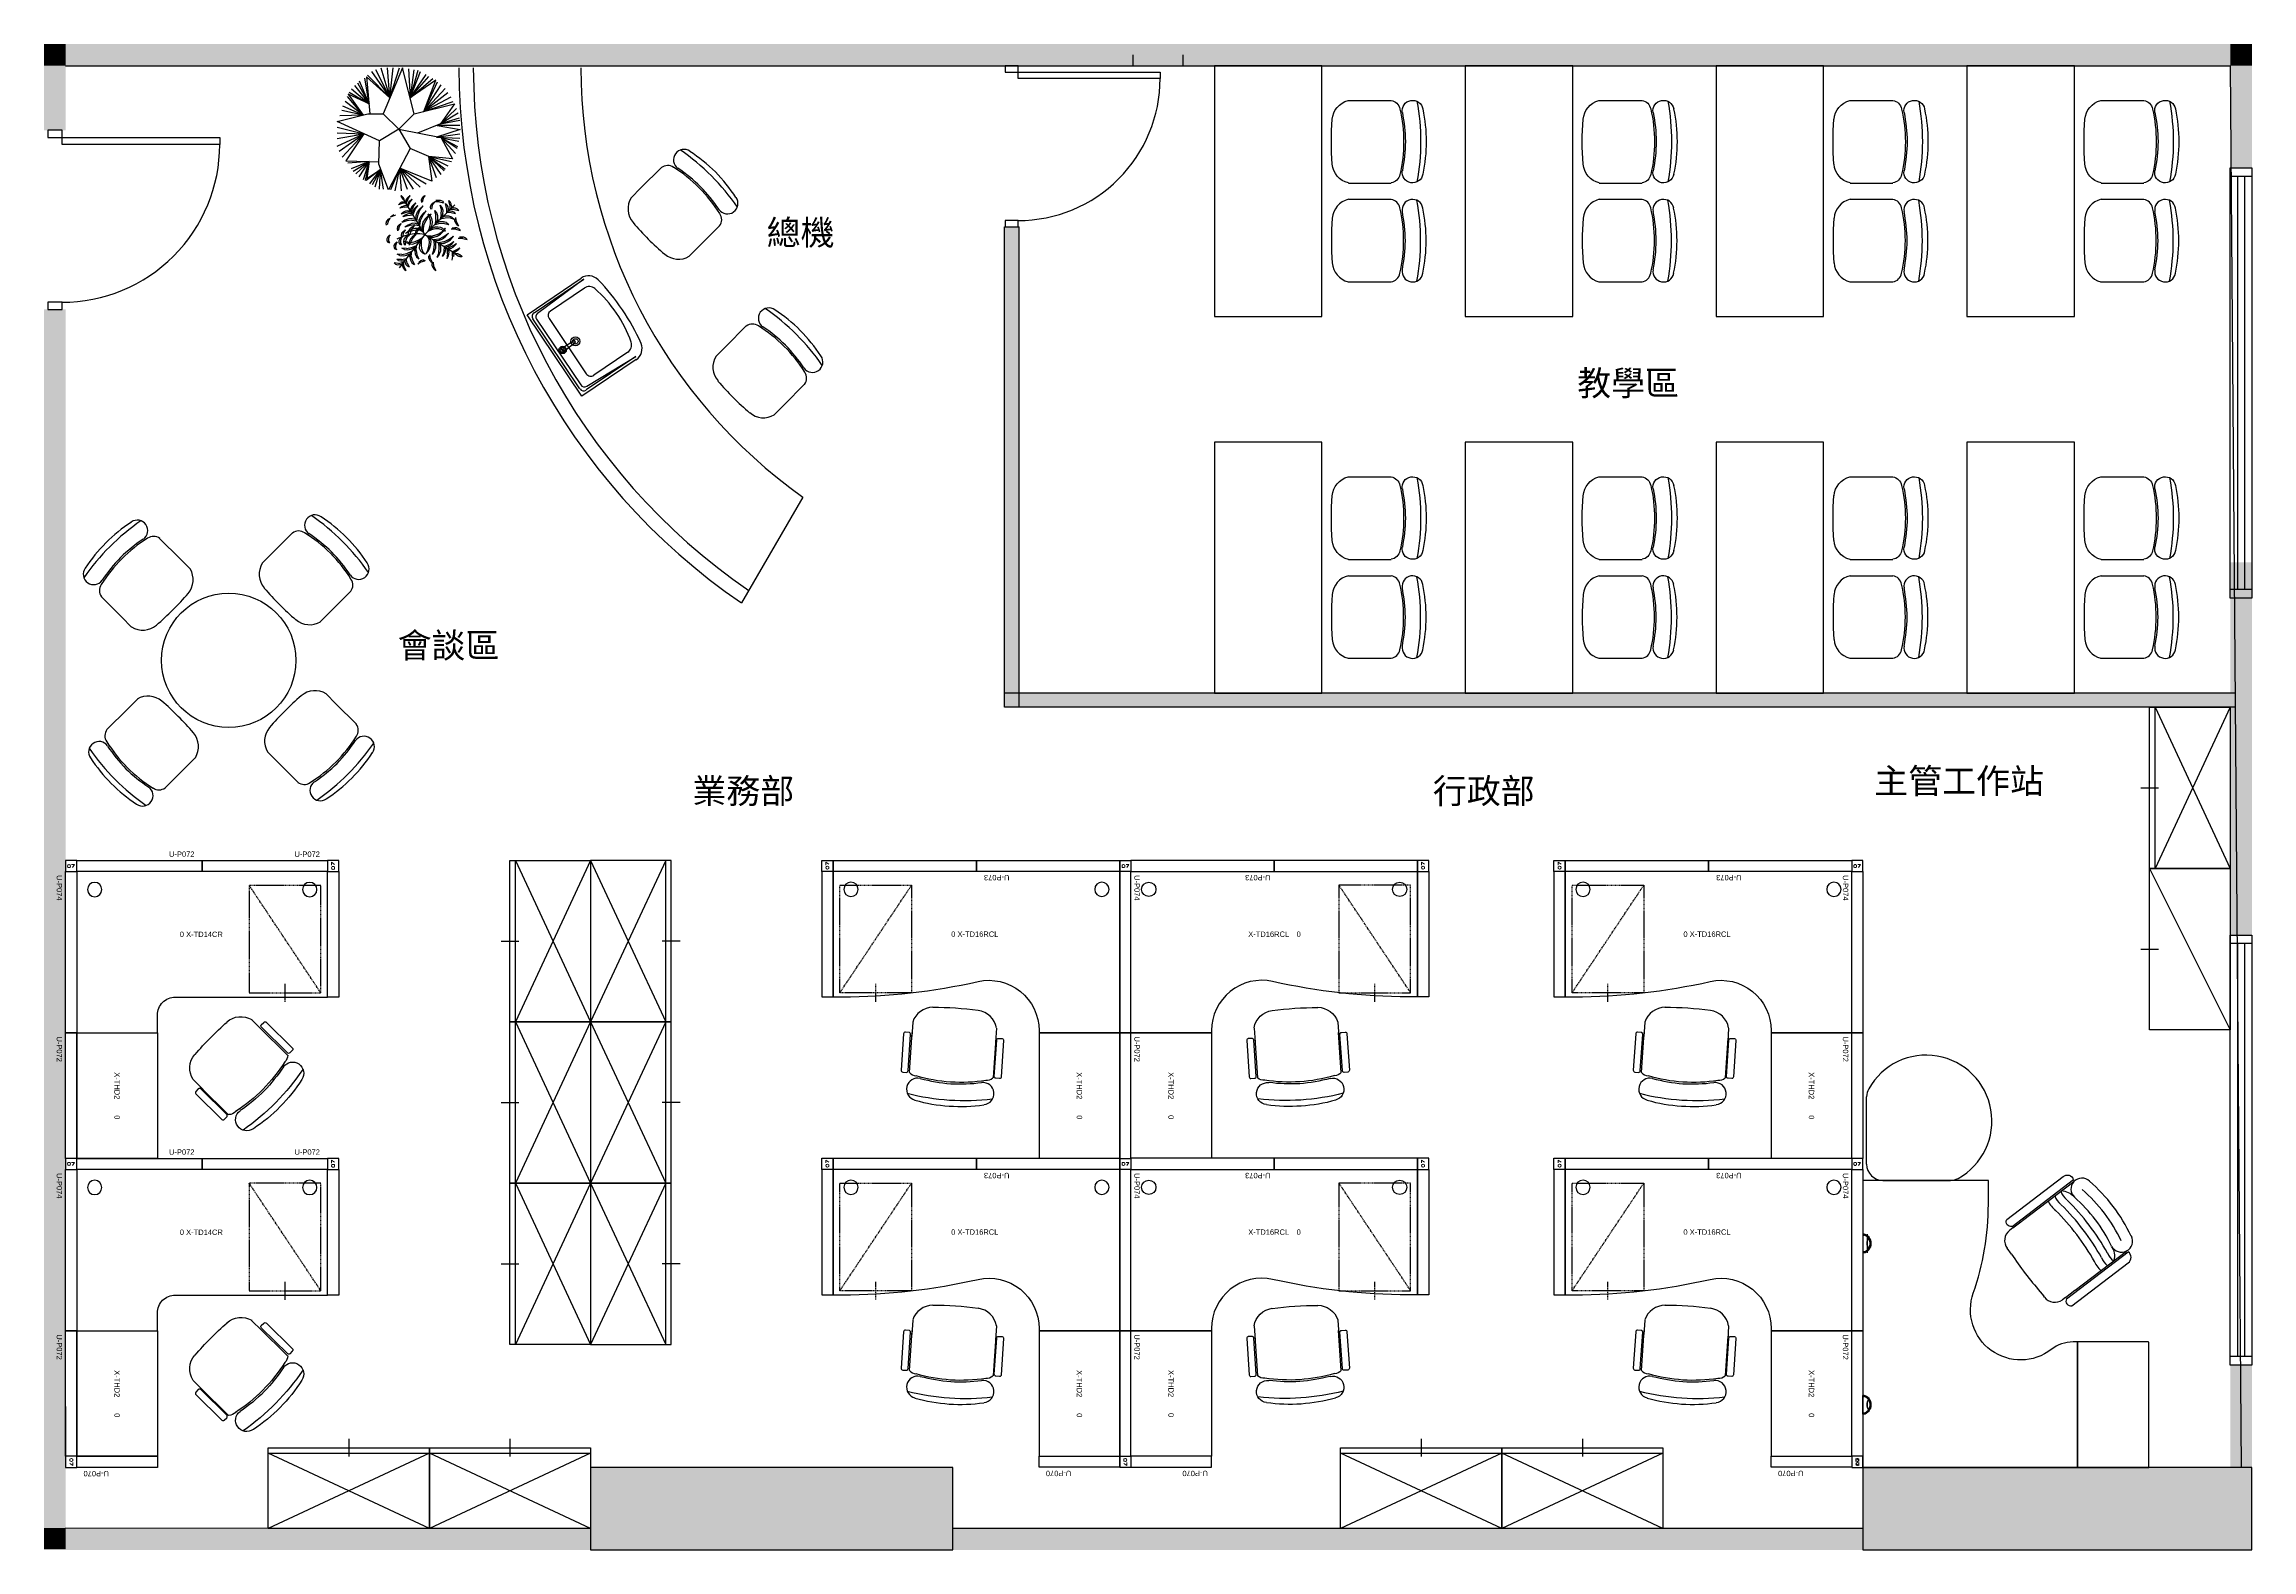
# Model space of a CAD drawing. Header units: millimetres. Extents: x 2184 to 3515, y 1538 to 2445.
import ezdxf
from ezdxf.enums import TextEntityAlignment as Align

# ---------------------------------------------------------------- set-up
doc = ezdxf.new("R2010")
doc.units = ezdxf.units.MM
doc.linetypes.add('DASHED', pattern=[0.75, 0.5, -0.25])
for name, color, linetype in [('BC', 3, 'Continuous'), ('CHAIR', 6, 'Continuous'), ('door', 2, 'Continuous'), ('GLF', 3, 'Continuous'), ('MF', 20, 'Continuous'), ('MT', 10, 'Continuous'), ('OA', 131, 'Continuous'), ('part_att', 3, 'Continuous'), ('PSPLAN', 4, 'Continuous'), ('PUTC', 6, 'Continuous'), ('SD', 1, 'Continuous'), ('table', 1, 'Continuous'), ('txt', 3, 'Continuous'), ('wall', 7, 'Continuous'), ('window', 7, 'Continuous')]:
    doc.layers.add(name, color=color, linetype=linetype)
doc.styles.add('kk', font='kaiu.ttf')
doc.styles.add('lmp', font='complex.shx', dxfattribs={"bigfont": 'chineset.shx'})
doc.styles.get("Standard").update_dxf_attribs({"font": 'arial.ttf'})

# ---------------------------------------------------------------- blocks, each defined once
blk = doc.blocks.new('CC_SS0')
at = {"color": 0}
for p, q in [((-23.5, 12.7), (-23.5, 4.8)), ((22.5, 12.5), (22.5, 4.7)), ((-23.5, 4.8), (-23.5, -11.4)), ((22.5, 4.7), (22.5, -11.4))]:
    blk.add_line(p, q, dxfattribs=at)
at = {"color": 0, "linetype": 'Continuous'}
blk.add_lwpolyline([(-16.8, -17.6, 0.042414), (-0.6, -19.3, 0.042414), (15.7, -17.6, 0.042414)], format="xyb", dxfattribs=at)
for centre, radius, start, end in [((-12.2, 9.8), 11.7, 94.0766, 165.8334), ((-0.6, -153.8), 175.8, 85.9234, 94.0766), ((11.1, 9.8), 11.7, 13.2566, 85.9234), ((-17.8, -23.3), 5.83, 80.2478, 260.1012), ((16.6, -23.3), 5.83, 279.8988, 99.7522), ((-0.6, 57.3), 88.2, 258.0899, 281.9101)]:
    blk.add_arc(centre, radius, start, end, dxfattribs=at)
at = {"color": 0}
for centre, radius, start, end in [((-17.8, -10.5), 5.8, 188.3483, 259.9693), ((16.7, -10.5), 5.8, 280.0307, 351.6517), ((-0.5, 64), 82.3, 257.1708, 282.8292), ((-0.6, 97.2), 125, 259.6211, 280.3789)]:
    blk.add_arc(centre, radius, start, end, dxfattribs=at)
blk = doc.blocks.new('UP073')
at = {"color": 31}
blk.add_lwpolyline([(0, 0), (80, 0), (80, 6.2), (0, 6.2)], close=True, dxfattribs=at)
at = {"layer": 'part_att', "color": 3}
for tag, p in [('BLKNAME', (2, 8.2)), ('P', (26, 8.2)), ('K', (30, 8.2))]:
    blk.add_attdef(tag, p, '', height=3, dxfattribs=at)
blk = doc.blocks.new('DN46C3')
at = {"color": 0, "linetype": 'DASHED'}
for p, q in [((0, -60), (0, 0)), ((0, -60), (40, 0)), ((0, 0), (40, 0)), ((40, 0), (40, -60)), ((40, -60), (0, -60)), ((20, -65), (20, -55))]:
    blk.add_line(p, q, dxfattribs=at)
blk = doc.blocks.new('xtd16Sl')
at = {"layer": 'PUTC'}
blk.add_lwpolyline([(-80, -0.1, -0.414214), (-79.9, 0), (79.9, 0, -0.414214), (80, -0.1), (80, -69.9, -0.414214), (79.9, -70), (75, -70, -0.054703), (-0.9, -61.4, 0.479811), (-35, -88.8), (-35, -89.9, -0.414214), (-35.1, -90), (-79.9, -90, -0.414214), (-80, -89.9)], format="xyb", close=True, dxfattribs=at)
for centre in [(-70, -10), (70, -10)]:
    blk.add_circle(centre, 4, dxfattribs=at)
at = {"layer": 'part_att'}
for tag, p in [('BLKNAME', (-14.5, -36.5)), ('K', (12.5, -36.5))]:
    blk.add_attdef(tag, p, '', height=3, dxfattribs=at)
blk = doc.blocks.new('BC-CAB2')
at = {"color": 0}
for p, q in [((0, 0), (90, -42)), ((0, -42), (90, 0)), ((90, -42), (0, -42)), ((45, -50), (45, -40))]:
    blk.add_line(p, q, dxfattribs=at)
blk.add_lwpolyline([(90, -45), (0, -45), (0, 0), (90, 0)], close=True, dxfattribs=at)
blk = doc.blocks.new('MF-146N')
at = {"color": 0}
blk.add_lwpolyline([(0, 0), (140, 0), (140, 60), (0, 60)], close=True, dxfattribs=at)
blk = doc.blocks.new('UP072')
at = {"color": 31}
blk.add_lwpolyline([(0, 0), (70, 0), (70, 6.2), (0, 6.2)], close=True, dxfattribs=at)
at = {"layer": 'part_att', "color": 3}
for tag, p in [('BLKNAME', (2, 8.2)), ('P', (26, 8.2)), ('K', (30, 8.2))]:
    blk.add_attdef(tag, p, '', height=3, dxfattribs=at)
blk = doc.blocks.new('xthd2')
blk.add_lwpolyline([(-35, -45), (35, -45), (35, 0), (-35, 0)], close=True)
at = {"layer": 'part_att'}
for tag, p in [('BLKNAME', (-13, -24)), ('K', (11, -24))]:
    blk.add_attdef(tag, p, '', height=3, dxfattribs=at)
blk = doc.blocks.new('CC_SS1')
at = {"color": 0}
for p, q in [((-24.2, 14.1), (-24.2, 6)), ((22.6, 13.9), (22.6, 6)), ((-24.2, -14.1), (-24.2, 8.2)), ((22.6, 8.2), (22.6, -14))]:
    blk.add_line(p, q, dxfattribs=at)
for points in [[(-25.9, 8.2), (-27.9, 8.2, 0.414214), (-28.9, 7.2), (-28.9, -13.1, 0.414214), (-27.9, -14.1), (-25.9, -14.1, 0.414214), (-25, -13.1), (-25, 7.2, 0.414214)], [(24.2, 8.2), (26.2, 8.2, -0.414214), (27.1, 7.2), (27.1, -13.1, -0.414214), (26.2, -14.1), (24.2, -14.1, -0.414214), (23.2, -13.1), (23.2, 7.2, -0.414214)]]:
    blk.add_lwpolyline(points, format="xyb", close=True, dxfattribs=at)
at = {"color": 0, "linetype": 'Continuous'}
blk.add_lwpolyline([(-17.9, -17, 0.042414), (-0.8, -18.8, 0.042414), (16.4, -17, 0.042414)], format="xyb", dxfattribs=at)
for centre, radius, start, end in [((-12.7, 11.2), 11.9, 94.0766, 165.8334), ((-0.9, -155.3), 178.7, 85.9234, 94.0766), ((11, 11.2), 11.9, 13.2566, 85.9234), ((-19, -23.1), 6.18, 80.2478, 260.1012), ((17.5, -23.1), 6.18, 279.8988, 99.7522), ((-0.8, 62.2), 93.5, 258.0899, 281.9101)]:
    blk.add_arc(centre, radius, start, end, dxfattribs=at)
at = {"color": 0}
for centre, radius, start, end in [((-20.2, -9.8), 5.89, 227.1618, 267.5717), ((-1, 72.1), 89.8, 257.5028, 282.6389), ((18.5, -9.7), 5.89, 270.7226, 312.8382), ((-0.8, 104.5), 132.4, 259.6211, 280.3789)]:
    blk.add_arc(centre, radius, start, end, dxfattribs=at)
blk = doc.blocks.new('UP070')
at = {"color": 31}
blk.add_lwpolyline([(0, 0), (45, 0), (45, 6.2), (0, 6.2)], close=True, dxfattribs=at)
at = {"layer": 'part_att', "color": 3}
for tag, p in [('BLKNAME', (2, 8.2)), ('P', (26, 8.2)), ('K', (30, 8.2))]:
    blk.add_attdef(tag, p, '', height=3, dxfattribs=at)
blk = doc.blocks.new('PBU_R')
at = {"color": 31}
blk.add_lwpolyline([(0, 6.2), (0, 0), (-6.2, 0), (-6.2, 6.2)], close=True, dxfattribs=at)
at = {"layer": 'PSPLAN', "color": 3, "style": 'lmp', "width": 0.483982}
blk.add_attdef('HEIGHT', text='', height=1.68, rotation=90, dxfattribs=at).set_placement((-2.2, 0.9), (-2.2, 5.5), align=Align.FIT)
blk = doc.blocks.new('xtd14Cr')
at = {"layer": 'PUTC'}
blk.add_lwpolyline([(25, -80, 0.414214), (15, -70), (-69.9, -70, -0.414214), (-70, -69.9), (-70, -0.1, -0.414214), (-69.9, 0), (69.9, 0, -0.414214), (70, -0.1), (70, -89.9, -0.414214), (69.9, -90), (25.1, -90, -0.414214), (25, -89.9)], format="xyb", close=True, dxfattribs=at)
for centre in [(-60, -10), (60, -10)]:
    blk.add_circle(centre, 4, dxfattribs=at)
at = {"layer": 'part_att'}
for tag, p in [('BLKNAME', (-13, -36.5)), ('K', (11, -36.5))]:
    blk.add_attdef(tag, p, '', height=3, dxfattribs=at)
blk = doc.blocks.new('UP074')
at = {"color": 31}
blk.add_lwpolyline([(0, 0), (90, 0), (90, 6.2), (0, 6.2)], close=True, dxfattribs=at)
at = {"layer": 'part_att', "color": 3}
for tag, p in [('BLKNAME', (2, 8.2)), ('P', (26, 8.2)), ('K', (30, 8.2))]:
    blk.add_attdef(tag, p, '', height=3, dxfattribs=at)
blk = doc.blocks.new('MT-75RU')
at = {"color": 0}
blk.add_circle((0, 0), 37.5, dxfattribs=at)
blk = doc.blocks.new('door-sl')
blk.add_lwpolyline([(0.04, 0.04), (0, 0.04), (0, -0.04), (0.04, -0.04), (0.04, 0.04), (0.04, 0.92), (0.08, 0.92), (0.08, 0.04), (0.04, 0.04)])
blk.add_lwpolyline([(0.96, 0.04), (0.96, -0.04), (1, -0.04), (1, 0.04), (0.96, 0.04, 0.414214), (0.08, 0.92, 1)], format="xyb")
blk = doc.blocks.new('TREE2')
for p, q in [((-0.1252, 0.1169), (-0.1212, 0.1259)), ((-0.1252, 0.1169), (-0.1242, 0.1039)), ((-0.1242, 0.1039), (-0.1202, 0.0959)), ((-0.1192, 0.1079), (-0.1222, 0.1249)), ((-0.1192, 0.1079), (-0.1102, 0.0939)), ((-0.075, 0.124), (-0.071, 0.133)), ((-0.075, 0.124), (-0.074, 0.111)), ((-0.074, 0.111), (-0.07, 0.103)), ((-0.0657, 0.1501), (-0.0727, 0.1421)), ((-0.0577, 0.1491), (-0.0727, 0.1341)), ((-0.069, 0.115), (-0.072, 0.132)), ((-0.07, 0.103), (-0.062, 0.098)), ((-0.069, 0.115), (-0.06, 0.101)), ((-0.0587, 0.1571), (-0.0657, 0.1501)), ((-0.0497, 0.1601), (-0.0587, 0.1571)), ((-0.0577, 0.1491), (-0.0407, 0.1591)), ((-0.0497, 0.1601), (-0.0407, 0.1591)), ((-0.027, 0.132), (-0.045, 0.141)), ((-0.031, 0.14), (-0.045, 0.141)), ((-0.031, 0.106), (-0.045, 0.107)), ((-0.027, 0.097), (-0.045, 0.107)), ((-0.023, 0.183), (-0.032, 0.183)), ((-0.015, 0.173), (-0.032, 0.183)), ((-0.015, 0.152), (-0.032, 0.163)), ((-0.023, 0.163), (-0.032, 0.163)), ((-0.018, 0.133), (-0.031, 0.14)), ((-0.018, 0.099), (-0.031, 0.106)), ((-0.012, 0.115), (-0.027, 0.132)), ((-0.014, 0.18), (-0.023, 0.183)), ((-0.014, 0.16), (-0.023, 0.163)), ((-0.008, 0.122), (-0.018, 0.133)), ((-0.008, 0.089), (-0.018, 0.099)), ((-0.015, 0.173), (0, 0.157)), ((-0.015, 0.152), (0, 0.137)), ((-0.006, 0.175), (-0.014, 0.18)), ((-0.006, 0.154), (-0.014, 0.16)), ((-0.012, 0.115), (0, 0.097)), ((-0.008, 0.122), (0, 0.107)), ((-0.006, 0.175), (0, 0.167)), ((-0.006, 0.154), (0, 0.145)), ((0, 0), (0, 0.188)), ((0.006, 0.175), (0, 0.167)), ((0.014, 0.173), (0, 0.157)), ((0.006, 0.154), (0, 0.145)), ((0.014, 0.152), (0, 0.137)), ((0.007, 0.122), (0, 0.107)), ((0.012, 0.115), (0, 0.097)), ((0.014, 0.18), (0.006, 0.175)), ((0.014, 0.16), (0.006, 0.154)), ((0.018, 0.133), (0.007, 0.122)), ((0.018, 0.099), (0.007, 0.089)), ((0.027, 0.132), (0.012, 0.115)), ((0.014, 0.173), (0.031, 0.183)), ((0.022, 0.183), (0.014, 0.18)), ((0.022, 0.163), (0.014, 0.16)), ((0.014, 0.152), (0.031, 0.163)), ((0.031, 0.14), (0.018, 0.133)), ((0.031, 0.106), (0.018, 0.099)), ((0.022, 0.183), (0.031, 0.183)), ((0.022, 0.163), (0.031, 0.163)), ((0.027, 0.132), (0.044, 0.141)), ((0.027, 0.097), (0.044, 0.107)), ((0.031, 0.14), (0.044, 0.141)), ((0.031, 0.106), (0.044, 0.107)), ((0.06, 0.1398), (0.044, 0.1518)), ((0.052, 0.1368), (0.045, 0.1438)), ((0.052, 0.1368), (0.06, 0.1328)), ((0.06, 0.1398), (0.078, 0.1338)), ((0.06, 0.1328), (0.069, 0.1318)), ((0.073, 0.115), (0.066, 0.107)), ((0.081, 0.114), (0.066, 0.099)), ((0.069, 0.1318), (0.078, 0.1338)), ((0.08, 0.122), (0.073, 0.115)), ((0.089, 0.125), (0.08, 0.122)), ((0.081, 0.114), (0.098, 0.124)), ((0.089, 0.125), (0.098, 0.124)), ((0.1243, 0.1082), (0.1173, 0.1002)), ((0.1323, 0.1072), (0.1173, 0.0922)), ((0.1313, 0.1152), (0.1243, 0.1082)), ((0.1403, 0.1182), (0.1313, 0.1152)), ((0.1323, 0.1072), (0.1493, 0.1172)), ((0.1403, 0.1182), (0.1493, 0.1172)), ((0, 0), (-0.1824, 0.0456)), ((-0.1697, 0.0272), (-0.1777, 0.0104)), ((-0.1769, 0.0208), (-0.1777, 0.0104)), ((-0.1745, 0.0288), (-0.1769, 0.0208)), ((-0.1697, 0.0352), (-0.1745, 0.0288)), ((-0.1705, 0.068), (-0.1697, 0.076)), ((-0.1705, 0.068), (-0.1705, 0.0584)), ((-0.1705, 0.0584), (-0.1681, 0.0488)), ((-0.1657, 0.0584), (-0.1697, 0.076)), ((-0.1697, 0.0352), (-0.1633, 0.0416)), ((-0.1585, 0.04), (-0.1697, 0.0272)), ((-0.1681, 0.0488), (-0.1633, 0.0416)), ((-0.1657, 0.0584), (-0.1585, 0.04)), ((-0.1526, 0.0209), (-0.1614, 0.0041)), ((-0.1598, 0.0145), (-0.1614, 0.0041)), ((-0.1574, 0.0225), (-0.1598, 0.0145)), ((-0.1526, 0.0305), (-0.1574, 0.0225)), ((-0.1534, 0.0617), (-0.1526, 0.0713)), ((-0.1534, 0.0617), (-0.1534, 0.0521)), ((-0.1534, 0.0521), (-0.151, 0.0433)), ((-0.1486, 0.0521), (-0.1526, 0.0713)), ((-0.1526, 0.0305), (-0.147, 0.0353)), ((-0.1526, 0.0209), (-0.1414, 0.0345)), ((-0.151, 0.0433), (-0.147, 0.0353)), ((-0.1486, 0.0521), (-0.1414, 0.0345)), ((-0.129, 0.011), (-0.139, -0.01)), ((-0.138, 0.003), (-0.139, -0.01)), ((-0.135, 0.013), (-0.138, 0.003)), ((-0.129, 0.021), (-0.135, 0.013)), ((-0.13, 0.062), (-0.129, 0.072)), ((-0.13, 0.062), (-0.13, 0.05)), ((-0.13, 0.05), (-0.127, 0.038)), ((-0.124, 0.05), (-0.129, 0.072)), ((-0.129, 0.021), (-0.121, 0.029)), ((-0.115, 0.027), (-0.129, 0.011)), ((-0.127, 0.038), (-0.121, 0.029)), ((-0.114, 0.007), (-0.125, -0.014)), ((-0.124, 0.05), (-0.115, 0.027)), ((-0.12, 0.009), (-0.123, -0.001)), ((-0.1202, 0.0959), (-0.1122, 0.0909)), ((-0.114, 0.019), (-0.12, 0.009)), ((-0.115, 0.058), (-0.114, 0.07)), ((-0.115, 0.058), (-0.115, 0.046)), ((-0.115, 0.046), (-0.112, 0.035)), ((-0.109, 0.046), (-0.114, 0.07)), ((-0.114, 0.019), (-0.107, 0.025)), ((-0.114, 0.007), (-0.1, 0.024)), ((-0.112, 0.035), (-0.107, 0.025)), ((-0.109, 0.046), (-0.1, 0.024)), ((-0.091, 0.011), (-0.101, -0.001)), ((-0.087, 0.004), (-0.101, -0.014)), ((-0.097, 0.064), (-0.096, 0.085)), ((-0.097, 0.064), (-0.095, 0.047)), ((-0.092, 0.059), (-0.096, 0.085)), ((-0.095, 0.047), (-0.088, 0.031)), ((-0.092, 0.059), (-0.083, 0.036)), ((-0.091, 0.011), (-0.078, 0.019)), ((-0.088, 0.031), (-0.078, 0.019)), ((-0.087, 0.004), (-0.07, 0.017)), ((-0.083, 0.036), (-0.07, 0.017)), ((-0.066, 0.005), (-0.076, -0.007)), ((-0.072, 0.059), (-0.071, 0.078)), ((-0.072, 0.059), (-0.07, 0.042)), ((-0.067, 0.054), (-0.071, 0.078)), ((-0.07, 0.042), (-0.063, 0.025)), ((-0.067, 0.054), (-0.058, 0.029)), ((-0.066, 0.005), (-0.053, 0.013)), ((-0.063, 0.025), (-0.053, 0.013)), ((-0.062, -0.001), (-0.045, 0.011)), ((-0.058, 0.029), (-0.045, 0.011)), ((-0.041, 0.077), (-0.054, 0.075)), ((-0.04, 0.07), (-0.054, 0.075)), ((-0.049, 0.067), (-0.046, 0.085)), ((-0.049, 0.067), (-0.049, 0.05)), ((-0.049, 0.05), (-0.045, 0.033)), ((-0.045, 0.064), (-0.046, 0.085)), ((-0.045, 0.064), (-0.041, 0.046)), ((-0.045, 0.033), (-0.037, 0.02)), ((-0.04, 0.007), (-0.043, -0.004)), ((-0.029, 0.072), (-0.041, 0.077)), ((-0.041, 0.046), (-0.035, 0.029)), ((-0.027, 0.062), (-0.04, 0.07)), ((-0.04, 0.007), (-0.034, 0.012)), ((-0.028, 0.004), (-0.04, -0.001)), ((-0.037, 0.02), (-0.027, 0.011)), ((-0.036, 0), (-0.034, 0.012)), ((-0.036, 0), (-0.035, -0.014)), ((-0.035, 0.029), (-0.025, 0.015)), ((-0.017, 0.064), (-0.029, 0.072)), ((-0.028, 0.004), (-0.016, 0.004)), ((-0.028, -0.001), (-0.014, 0.003)), ((-0.012, 0.082), (-0.027, 0.097)), ((-0.016, 0.051), (-0.027, 0.062)), ((-0.027, 0.011), (-0.016, 0.003)), ((-0.025, 0.015), (-0.014, 0.003)), ((0, 0), (-0.019, -0.014)), ((-0.008, 0.054), (-0.017, 0.064)), ((-0.007, 0.036), (-0.016, 0.051)), ((-0.012, 0.082), (0, 0.062)), ((-0.008, 0.089), (0, 0.072)), ((-0.002, 0.038), (-0.008, 0.054)), ((-0.007, 0.036), (0, 0.019)), ((-0.002, 0.038), (0, 0.021)), ((0.002, 0.038), (-0.001, 0.021)), ((0.007, 0.089), (0, 0.072)), ((0.012, 0.082), (0, 0.062)), ((0, 0), (0.1597, 0.0375)), ((0.006, 0.036), (0, 0.019)), ((0, 0), (0.024, -0.186)), ((0.008, 0.054), (0.002, 0.038)), ((0.016, 0.051), (0.006, 0.036)), ((0.017, 0.064), (0.008, 0.054)), ((0.027, 0.097), (0.012, 0.082)), ((0.025, 0.015), (0.014, 0.003)), ((0.027, -0.001), (0.014, 0.003)), ((0.027, 0.011), (0.015, 0.003)), ((0.028, 0.004), (0.015, 0.004)), ((0.027, 0.062), (0.016, 0.051)), ((0.028, 0.072), (0.017, 0.064)), ((0.025, 0.015), (0.034, 0.029)), ((0.04, 0.07), (0.027, 0.062)), ((0.027, 0.011), (0.037, 0.02)), ((0.041, 0.077), (0.028, 0.072)), ((0.04, -0.001), (0.028, 0.004)), ((0.034, 0.029), (0.041, 0.046)), ((0.037, 0.02), (0.044, 0.033)), ((0.04, 0.07), (0.053, 0.075)), ((0.041, 0.077), (0.053, 0.075)), ((0.041, 0.046), (0.044, 0.064)), ((0.044, 0.064), (0.045, 0.085)), ((0.044, 0.033), (0.048, 0.05)), ((0.048, 0.067), (0.045, 0.085)), ((0.058, 0.029), (0.045, 0.011)), ((0.062, -0.001), (0.045, 0.011)), ((0.048, 0.05), (0.048, 0.067)), ((0.063, 0.025), (0.053, 0.013)), ((0.065, 0.005), (0.053, 0.013)), ((0.058, 0.029), (0.066, 0.054)), ((0.063, 0.025), (0.069, 0.042)), ((0.076, -0.007), (0.065, 0.005)), ((0.066, 0.054), (0.07, 0.078)), ((0.069, 0.042), (0.072, 0.059)), ((0.072, 0.059), (0.07, 0.078)), ((0.083, 0.036), (0.07, 0.017)), ((0.087, 0.004), (0.07, 0.017)), ((0.088, 0.031), (0.078, 0.019)), ((0.09, 0.011), (0.078, 0.019)), ((0.083, 0.036), (0.091, 0.059)), ((0.101, -0.014), (0.087, 0.004)), ((0.088, 0.031), (0.094, 0.047)), ((0.101, -0.001), (0.09, 0.011)), ((0.091, 0.059), (0.095, 0.085)), ((0.094, 0.047), (0.097, 0.064)), ((0.097, 0.064), (0.095, 0.085)), ((0.109, 0.046), (0.1, 0.024)), ((0.114, 0.007), (0.1, 0.024)), ((0.111, 0.035), (0.106, 0.025)), ((0.114, 0.019), (0.106, 0.025)), ((0.109, 0.046), (0.113, 0.07)), ((0.111, 0.035), (0.114, 0.046)), ((0.115, 0.058), (0.113, 0.07)), ((0.114, 0.046), (0.115, 0.058)), ((0.119, 0.009), (0.114, 0.019)), ((0.114, 0.007), (0.124, -0.014)), ((0.123, 0.05), (0.115, 0.027)), ((0.132, 0.0097), (0.115, 0.0271)), ((0.123, -0.001), (0.119, 0.009)), ((0.126, 0.038), (0.121, 0.029)), ((0.1296, 0.0218), (0.1213, 0.0279)), ((0.123, 0.05), (0.128, 0.072)), ((0.126, 0.038), (0.129, 0.05)), ((0.13, 0.062), (0.128, 0.072)), ((0.129, 0.05), (0.13, 0.062)), ((0.1296, 0.0218), (0.1375, 0.0123)), ((0.132, 0.0097), (0.1459, -0.008)), ((0.1375, 0.0123), (0.1435, 0.0018)), ((0.1479, 0.0511), (0.1415, 0.0327)), ((0.1551, 0.0189), (0.1415, 0.0328)), ((0.1435, 0.0018), (0.1459, -0.008)), ((0.1503, 0.0415), (0.1463, 0.0343)), ((0.1532, 0.0286), (0.1465, 0.0334)), ((0.1479, 0.0511), (0.1519, 0.0687)), ((0.1503, 0.0415), (0.1527, 0.0511)), ((0.1535, 0.0607), (0.1519, 0.0687)), ((0.1527, 0.0511), (0.1535, 0.0607)), ((0.1532, 0.0286), (0.1594, 0.0209)), ((0.1551, 0.0189), (0.1662, 0.0047)), ((-0.1646, -0.0669), (-0.1606, -0.0569)), ((-0.1646, -0.0669), (-0.1636, -0.0789)), ((-0.1536, -0.0319), (-0.1636, -0.0529)), ((-0.1606, -0.0359), (-0.1636, -0.0529)), ((-0.1636, -0.0789), (-0.1586, -0.0879)), ((-0.1576, -0.0749), (-0.1616, -0.0579)), ((-0.1586, -0.0879), (-0.1516, -0.0929)), ((-0.1576, -0.0749), (-0.1496, -0.0889)), ((-0.123, -0.001), (-0.125, -0.014)), ((-0.112, -0.049), (-0.108, -0.039)), ((-0.112, -0.049), (-0.111, -0.061)), ((-0.101, -0.014), (-0.111, -0.035)), ((-0.108, -0.018), (-0.111, -0.035)), ((-0.111, -0.061), (-0.106, -0.07)), ((-0.105, -0.057), (-0.109, -0.04)), ((-0.101, -0.001), (-0.108, -0.018)), ((-0.106, -0.07), (-0.099, -0.075)), ((-0.105, -0.057), (-0.097, -0.071)), ((-0.076, -0.019), (-0.086, -0.04)), ((-0.083, -0.023), (-0.086, -0.04)), ((-0.076, -0.007), (-0.083, -0.023)), ((-0.078, -0.057), (-0.075, -0.046)), ((-0.078, -0.057), (-0.078, -0.069)), ((-0.078, -0.069), (-0.073, -0.077)), ((-0.062, -0.001), (-0.076, -0.019)), ((-0.072, -0.065), (-0.076, -0.047)), ((-0.064, -0.077), (-0.074, -0.104)), ((-0.073, -0.077), (-0.066, -0.082)), ((-0.072, -0.065), (-0.064, -0.078)), ((-0.066, -0.093), (-0.066, -0.083)), ((-0.066, -0.093), (-0.063, -0.102)), ((-0.065, -0.019), (-0.061, -0.005)), ((-0.065, -0.019), (-0.065, -0.032)), ((-0.065, -0.032), (-0.06, -0.046)), ((-0.063, -0.04), (-0.064, -0.058)), ((-0.059, -0.04), (-0.064, -0.058)), ((-0.051, -0.053), (-0.064, -0.077)), ((-0.062, -0.089), (-0.064, -0.078)), ((-0.058, -0.026), (-0.063, -0.04)), ((-0.062, -0.089), (-0.057, -0.098)), ((-0.057, -0.028), (-0.061, -0.005)), ((-0.06, -0.046), (-0.052, -0.054)), ((-0.05, -0.026), (-0.059, -0.04)), ((-0.051, -0.012), (-0.058, -0.026)), ((-0.057, -0.028), (-0.048, -0.049)), ((-0.057, -0.098), (-0.05, -0.104)), ((-0.053, -0.059), (-0.048, -0.049)), ((-0.053, -0.059), (-0.053, -0.07)), ((-0.053, -0.07), (-0.051, -0.081)), ((-0.04, -0.001), (-0.051, -0.012)), ((-0.036, -0.032), (-0.051, -0.053)), ((-0.051, -0.081), (-0.045, -0.09)), ((-0.04, -0.012), (-0.05, -0.026)), ((-0.048, -0.063), (-0.048, -0.049)), ((-0.048, -0.063), (-0.044, -0.075)), ((-0.045, -0.09), (-0.037, -0.096)), ((-0.044, -0.075), (-0.038, -0.087)), ((-0.043, -0.004), (-0.042, -0.014)), ((-0.03, -0.078), (-0.043, -0.086)), ((-0.031, -0.083), (-0.043, -0.086)), ((-0.042, -0.014), (-0.038, -0.022)), ((-0.028, -0.001), (-0.04, -0.012)), ((-0.038, -0.022), (-0.031, -0.027)), ((-0.038, -0.087), (-0.029, -0.096)), ((-0.037, -0.096), (-0.029, -0.096)), ((-0.019, -0.014), (-0.036, -0.032)), ((-0.035, -0.014), (-0.029, -0.024)), ((-0.033, -0.043), (-0.031, -0.027)), ((-0.033, -0.043), (-0.031, -0.059)), ((-0.031, -0.059), (-0.025, -0.074)), ((-0.031, -0.083), (-0.019, -0.078)), ((-0.03, -0.078), (-0.019, -0.069)), ((-0.025, -0.055), (-0.029, -0.024)), ((-0.025, -0.055), (-0.016, -0.083)), ((-0.025, -0.074), (-0.016, -0.083)), ((-0.019, -0.069), (-0.009, -0.053)), ((-0.019, -0.078), (-0.009, -0.069)), ((-0.014, -0.102), (-0.001, -0.083)), ((-0.009, -0.053), (-0.002, -0.036)), ((-0.009, -0.069), (-0.002, -0.054)), ((-0.005, -0.102), (0.004, -0.087)), ((-0.002, -0.036), (0.002, -0.019)), ((-0.002, -0.054), (0.002, -0.038)), ((-0.001, -0.083), (0.008, -0.061)), ((0.011, -0.034), (0.002, -0.019)), ((0.007, -0.036), (0.002, -0.022)), ((0.002, -0.038), (0.003, -0.022)), ((0.003, -0.117), (0.012, -0.094)), ((0.004, -0.087), (0.009, -0.071)), ((0.007, -0.036), (0.015, -0.05)), ((0.022, -0.078), (0.008, -0.061)), ((0.019, -0.083), (0.009, -0.071)), ((0.011, -0.034), (0.022, -0.046)), ((0.026, -0.112), (0.012, -0.094)), ((0.015, -0.05), (0.025, -0.061)), ((0.019, -0.083), (0.031, -0.093)), ((0.022, -0.046), (0.034, -0.055)), ((0.022, -0.078), (0.039, -0.089)), ((0.025, -0.061), (0.037, -0.065)), ((0.04, -0.012), (0.027, -0.001)), ((0.031, -0.093), (0.044, -0.097)), ((0.034, -0.055), (0.048, -0.061)), ((0.037, -0.065), (0.05, -0.065)), ((0.039, -0.089), (0.058, -0.096)), ((0.05, -0.012), (0.04, -0.001)), ((0.05, -0.026), (0.04, -0.012)), ((0.044, -0.097), (0.058, -0.096)), ((0.048, -0.061), (0.062, -0.061)), ((0.058, -0.026), (0.05, -0.012)), ((0.058, -0.04), (0.05, -0.026)), ((0.05, -0.065), (0.062, -0.061)), ((0.063, -0.04), (0.058, -0.026)), ((0.058, -0.04), (0.064, -0.058)), ((0.076, -0.019), (0.062, -0.001)), ((0.063, -0.04), (0.064, -0.058)), ((0.07, -0.096), (0.069, -0.106)), ((0.074, -0.086), (0.07, -0.096)), ((0.075, -0.098), (0.072, -0.116)), ((0.074, -0.086), (0.082, -0.081)), ((0.075, -0.098), (0.083, -0.083)), ((0.083, -0.023), (0.076, -0.007)), ((0.076, -0.019), (0.086, -0.04)), ((0.095, -0.059), (0.079, -0.047)), ((0.087, -0.062), (0.08, -0.055)), ((0.083, -0.023), (0.086, -0.04)), ((0.087, -0.062), (0.095, -0.066)), ((0.095, -0.059), (0.113, -0.065)), ((0.095, -0.066), (0.104, -0.067)), ((0.108, -0.018), (0.101, -0.001)), ((0.101, -0.014), (0.111, -0.035)), ((0.104, -0.067), (0.113, -0.065)), ((0.108, -0.018), (0.111, -0.035)), ((0.1297, -0.0724), (0.1137, -0.0604)), ((0.1217, -0.0754), (0.1147, -0.0684)), ((0.1217, -0.0754), (0.1297, -0.0794)), ((0.123, -0.001), (0.124, -0.014)), ((0.1297, -0.0724), (0.1477, -0.0784)), ((0.1297, -0.0794), (0.1387, -0.0804)), ((0.1387, -0.0804), (0.1477, -0.0784)), ((-0.1097, -0.1251), (-0.1097, -0.1151)), ((-0.1097, -0.1251), (-0.1067, -0.1341)), ((-0.1057, -0.1211), (-0.1077, -0.1101)), ((-0.1067, -0.1341), (-0.0997, -0.1401)), ((-0.1057, -0.1211), (-0.1007, -0.1291)), ((-0.1007, -0.1291), (-0.0937, -0.1361)), ((-0.0997, -0.1401), (-0.0927, -0.1411)), ((-0.0937, -0.1361), (-0.0857, -0.1371)), ((-0.0927, -0.1411), (-0.0857, -0.1371)), ((-0.066, -0.124), (-0.066, -0.114)), ((-0.066, -0.124), (-0.063, -0.133)), ((-0.062, -0.12), (-0.064, -0.109)), ((-0.063, -0.102), (-0.056, -0.108)), ((-0.063, -0.133), (-0.056, -0.139)), ((-0.062, -0.12), (-0.057, -0.128)), ((-0.057, -0.128), (-0.05, -0.135)), ((-0.056, -0.108), (-0.049, -0.109)), ((-0.056, -0.139), (-0.049, -0.14)), ((-0.05, -0.104), (-0.042, -0.106)), ((-0.05, -0.135), (-0.042, -0.136)), ((-0.049, -0.109), (-0.042, -0.106)), ((-0.049, -0.14), (-0.042, -0.136)), ((-0.014, -0.102), (-0.03, -0.116)), ((-0.017, -0.112), (-0.03, -0.116)), ((-0.01, -0.136), (-0.026, -0.149)), ((-0.013, -0.145), (-0.026, -0.149)), ((-0.017, -0.112), (-0.005, -0.102)), ((-0.013, -0.145), (-0.001, -0.135)), ((-0.01, -0.136), (0.003, -0.117)), ((0.005, -0.153), (-0.01, -0.167)), ((-0.001, -0.165), (-0.01, -0.167)), ((0.008, -0.174), (-0.008, -0.187)), ((0.001, -0.186), (-0.008, -0.187)), ((-0.001, -0.135), (0.008, -0.122)), ((-0.001, -0.165), (0.007, -0.16)), ((0.001, -0.186), (0.009, -0.182)), ((0.005, -0.153), (0.017, -0.135)), ((0.007, -0.16), (0.014, -0.153)), ((0.008, -0.122), (0.014, -0.105)), ((0.008, -0.174), (0.02, -0.155)), ((0.009, -0.182), (0.016, -0.174)), ((0.023, -0.118), (0.014, -0.105)), ((0.014, -0.153), (0.019, -0.143)), ((0.016, -0.174), (0.021, -0.163)), ((0.034, -0.147), (0.017, -0.135)), ((0.026, -0.151), (0.019, -0.143)), ((0.036, -0.167), (0.02, -0.155)), ((0.028, -0.169), (0.021, -0.163)), ((0.023, -0.118), (0.035, -0.126)), ((0.026, -0.112), (0.043, -0.122)), ((0.026, -0.151), (0.034, -0.155)), ((0.028, -0.169), (0.037, -0.174)), ((0.034, -0.147), (0.052, -0.152)), ((0.034, -0.155), (0.043, -0.155)), ((0.035, -0.126), (0.048, -0.131)), ((0.036, -0.167), (0.054, -0.174)), ((0.037, -0.174), (0.046, -0.175)), ((0.043, -0.122), (0.062, -0.128)), ((0.043, -0.155), (0.052, -0.152)), ((0.046, -0.175), (0.054, -0.174)), ((0.048, -0.131), (0.062, -0.128)), ((0.069, -0.106), (0.073, -0.116))]:
    blk.add_line(p, q)
for points in [[(-0.1859, 0.0486), (-0.1879, 0.0487), (-0.19, 0.0488), (-0.192, 0.0487), (-0.1938, 0.0485), (-0.1954, 0.0482), (-0.1966, 0.0478), (-0.1974, 0.0473), (-0.1977, 0.0468), (-0.1973, 0.0463), (-0.1965, 0.0457), (-0.1952, 0.0451), (-0.1935, 0.0445), (-0.1917, 0.044), (-0.1897, 0.0435), (-0.1876, 0.0431), (-0.1856, 0.0427), (-0.1837, 0.0425), (-0.1819, 0.0423), (-0.1803, 0.0423), (-0.1789, 0.0423), (-0.1776, 0.0423), (-0.1764, 0.0424), (-0.1755, 0.0425), (-0.1746, 0.0426), (-0.174, 0.0427), (-0.1735, 0.0428), (-0.1732, 0.043), (-0.1731, 0.0431), (-0.1731, 0.0433), (-0.1734, 0.0436), (-0.1738, 0.0439), (-0.1745, 0.0444), (-0.1753, 0.0449), (-0.1763, 0.0454), (-0.1775, 0.0461), (-0.1789, 0.0467), (-0.1804, 0.0473), (-0.1821, 0.0478), (-0.1839, 0.0482)], [(0.1601, 0.0408), (0.1607, 0.0413), (0.1613, 0.0418), (0.162, 0.0424), (0.1628, 0.0429), (0.1638, 0.0434), (0.1649, 0.044), (0.1662, 0.0445), (0.1677, 0.045), (0.1694, 0.0455), (0.1713, 0.046), (0.1732, 0.0464), (0.1752, 0.0468), (0.1772, 0.0471), (0.1791, 0.0474), (0.1809, 0.0476), (0.1824, 0.0477), (0.1837, 0.0478), (0.1847, 0.0477), (0.1854, 0.0476), (0.1859, 0.0473), (0.1861, 0.047), (0.1861, 0.0465), (0.1858, 0.0459), (0.1853, 0.0451), (0.1845, 0.0442), (0.1836, 0.0432), (0.1824, 0.0422), (0.1811, 0.0411), (0.1797, 0.04), (0.1781, 0.039), (0.1764, 0.0381), (0.1747, 0.0372), (0.1729, 0.0366), (0.1711, 0.0361), (0.1693, 0.0357), (0.1676, 0.0355), (0.1659, 0.0353), (0.1644, 0.0352), (0.163, 0.0353), (0.1618, 0.0353), (0.1608, 0.0354), (0.1599, 0.0356), (0.1593, 0.0358), (0.1588, 0.036), (0.1584, 0.0363), (0.1582, 0.0366), (0.1581, 0.0369), (0.158, 0.0372), (0.1581, 0.0376), (0.1582, 0.038), (0.1584, 0.0384), (0.1586, 0.0389), (0.1589, 0.0393), (0.1592, 0.0398), (0.1597, 0.0403)]]:
    blk.add_lwpolyline(points, close=True)
blk = doc.blocks.new('GFL-01')
at = {"color": 0, "xscale": 125.0000000000023, "yscale": 125, "zscale": 125, "rotation": 315.0163539749783}
blk.add_blockref('TREE2', (-1.1, -0.5), dxfattribs=at)
blk = doc.blocks.new('TREE21')
for p, q in [((-0.1022, 0.1148), (-0.0735, 0.0634)), ((-0.0735, 0.0634), (-0.0969, 0.1192)), ((-0.0735, 0.0634), (-0.0841, 0.1267)), ((-0.0216, 0.0777), (-0.0796, 0.1299)), ((-0.0796, 0.1299), (-0.0712, 0.0381)), ((-0.0771, 0.1342), (-0.0216, 0.0777)), ((-0.0671, 0.143), (-0.0216, 0.0777)), ((-0.0578, 0.1486), (-0.0216, 0.0777)), ((-0.0443, 0.1524), (-0.0216, 0.0777)), ((0.0095, 0.1521), (-0.0381, 0.0381)), ((-0.0216, 0.0777), (-0.028, 0.1524)), ((-0.0216, 0.0777), (0.0024, 0.1524)), ((-0.0216, 0.0777), (-0.0134, 0.1524)), ((0.0381, 0.0381), (0.0095, 0.1521)), ((0.024, 0.1499), (0.0282, 0.0777)), ((0.0374, 0.1474), (0.0282, 0.0777)), ((0.0474, 0.1461), (0.0282, 0.0777)), ((0.0282, 0.0777), (0.0538, 0.143)), ((0.0282, 0.0777), (0.0678, 0.1361)), ((0.0282, 0.0777), (0.0748, 0.1311)), ((0.0282, 0.0777), (0.0848, 0.1261)), ((0.0918, 0.1216), (0.0282, 0.0777)), ((0.062, 0.0441), (0.0918, 0.1216)), ((0.062, 0.0441), (0.0964, 0.1174)), ((0.062, 0.0441), (0.1052, 0.1105)), ((-0.0882, 0.0351), (-0.1384, 0.0573)), ((-0.0882, 0.0351), (-0.1325, 0.0692)), ((-0.0882, 0.0351), (-0.1267, 0.081)), ((-0.0735, 0.0634), (-0.1251, 0.087)), ((-0.1251, 0.087), (-0.0882, 0.0351)), ((-0.1232, 0.0917), (-0.0735, 0.0634)), ((-0.1168, 0.1004), (-0.0735, 0.0634)), ((-0.1098, 0.1086), (-0.0735, 0.0634)), ((0.0381, 0.0381), (0.1386, 0.0633)), ((0.1151, 0.1011), (0.062, 0.0441)), ((0.1221, 0.0904), (0.062, 0.0441)), ((0.1292, 0.0798), (0.062, 0.0441)), ((0.062, 0.0441), (0.135, 0.0692)), ((0.1386, 0.0633), (0.104, 0.0135)), ((-0.1524, 0.0191), (-0.0762, 0.0381)), ((-0.0476, -0.0286), (-0.1524, 0.0191)), ((-0.1524, 0.0053), (-0.0862, -0.0111)), ((-0.0882, 0.0351), (-0.146, 0.0335)), ((-0.0882, 0.0351), (-0.1407, 0.0466)), ((-0.0762, 0.0381), (-0.0381, 0.0381)), ((0, 0), (-0.0476, -0.0286)), ((-0.0381, 0.0381), (0, 0)), ((0, 0), (0.0381, 0.0381)), ((0, 0), (0.0286, -0.0476)), ((0.104, 0.0135), (0.0467, -0.0097)), ((0.0955, 0.0092), (0.1524, -0.0003)), ((0.1514, 0.0097), (0.097, 0.0091)), ((0.1438, 0.0516), (0.104, 0.0135)), ((0.1473, 0.0397), (0.104, 0.0135)), ((0.1502, 0.0272), (0.104, 0.0135)), ((0.104, 0.0135), (0.1514, 0.0222)), ((-0.1524, -0.0091), (-0.0862, -0.0111)), ((-0.1524, -0.0228), (-0.0862, -0.0111)), ((-0.1524, -0.0416), (-0.0862, -0.0111)), ((-0.1477, -0.0541), (-0.0862, -0.0111)), ((-0.1401, -0.0692), (-0.0862, -0.0111)), ((-0.0862, -0.0111), (-0.1308, -0.0783)), ((-0.0496, -0.0867), (-0.0476, -0.0286)), ((0.0286, -0.0476), (-0.0255, -0.1503)), ((0.1052, -0.0216), (0.0002, -0.0003)), ((0.0748, -0.0679), (0.0286, -0.0476)), ((0.1524, -0.0003), (0.0934, -0.0192)), ((0.0934, -0.0192), (0.1519, -0.011)), ((0.0934, -0.0192), (0.1519, -0.0222)), ((0.1052, -0.0216), (0.1334, -0.0737)), ((0.1052, -0.0216), (0.1496, -0.0291)), ((0.1052, -0.0216), (0.1455, -0.0429)), ((0.1449, -0.0473), (0.1052, -0.0216)), ((0.1408, -0.0604), (0.1052, -0.0216)), ((-0.1308, -0.0783), (-0.0494, -0.0811)), ((-0.0729, -0.0803), (-0.1261, -0.0842)), ((-0.0729, -0.0803), (-0.1179, -0.098)), ((-0.1127, -0.1036), (-0.0729, -0.0803)), ((-0.1063, -0.1105), (-0.0729, -0.0803)), ((-0.0981, -0.118), (-0.0729, -0.0803)), ((-0.0876, -0.1249), (-0.0729, -0.0803)), ((-0.0729, -0.0803), (-0.0829, -0.1267)), ((-0.0447, -0.0996), (-0.0806, -0.1274)), ((-0.0729, -0.0803), (-0.0788, -0.1217)), ((-0.0788, -0.1217), (-0.0447, -0.0996)), ((-0.0718, -0.1355), (-0.0447, -0.0996)), ((-0.0447, -0.0996), (-0.0654, -0.138)), ((-0.0584, -0.1424), (-0.0447, -0.0996)), ((-0.0255, -0.1503), (-0.0496, -0.0867)), ((-0.0478, -0.1487), (-0.0447, -0.0996)), ((-0.0373, -0.1487), (-0.0447, -0.0996)), ((0.0026, -0.0968), (-0.0204, -0.1499)), ((-0.0087, -0.1524), (0.0026, -0.0968)), ((0.0822, -0.1283), (0.0026, -0.0968)), ((0.0026, -0.0968), (0.0684, -0.1355)), ((0.0071, -0.1524), (0.0026, -0.0968)), ((0.0026, -0.0968), (0.0532, -0.1437)), ((0.0222, -0.1493), (0.0026, -0.0968)), ((0.0026, -0.0968), (0.0357, -0.1487)), ((0.0738, -0.0675), (0.0822, -0.1283)), ((0.1334, -0.0737), (0.0748, -0.0679)), ((0.0748, -0.0679), (0.1309, -0.0798)), ((0.0941, -0.1205), (0.0748, -0.0679)), ((0.0748, -0.0679), (0.1221, -0.0904)), ((0.1052, -0.1124), (0.0748, -0.0679)), ((0.0748, -0.0679), (0.1151, -0.0986)), ((0.1128, -0.103), (0.0748, -0.0679))]:
    blk.add_line(p, q)
blk = doc.blocks.new('GFL-08')
at = {"color": 0, "xscale": 150, "yscale": 150, "zscale": 150}
blk.add_blockref('TREE21', (-0.55, 0.42), dxfattribs=at)
blk = doc.blocks.new('TOILET-04')
at = {"color": 0}
for p, q in [((-27.4, 0), (27.4, 0)), ((-27.4, -36.5), (-27.4, 0)), ((27.4, 0), (27.4, -36.5)), ((-25.8, -37.4), (-25.8, -3.9)), ((-24.3, -5.3), (-25.8, -37.4)), ((-23.4, -1.4), (23.7, -1.4)), ((22.3, -3), (-21.8, -3)), ((-21.4, -34.9), (-21.4, -12)), ((18.8, -9), (-18.4, -9)), ((-1, -7.3), (-0.5, -13.9)), ((0.6, -13.9), (0.8, -7.4)), ((21.8, -34.8), (21.8, -12)), ((26.1, -37.4), (24.7, -5.3)), ((26.1, -3.9), (26.1, -37.4)), ((-0.5, -13.9), (0.6, -13.9))]:
    blk.add_line(p, q, dxfattribs=at)
at = {"color": 0, "linetype": 'Continuous'}
for p, q in [((-0.4, -5.5), (-1.5, -5.5)), ((-0.2, -5.2), (-0.8, -4.2)), ((-0.2, -5.8), (-0.7, -6.8)), ((0.2, -5.2), (0.7, -4.2)), ((0.2, -5.8), (0.8, -6.8)), ((0.4, -5.5), (1.5, -5.5))]:
    blk.add_line(p, q, dxfattribs=at)
at = {"color": 0}
for centre, radius in [((0, -14.1), 2.48), ((0, -5.5), 2.06), ((0, -5.5), 0.372), ((0, -14.1), 1.49)]:
    blk.add_circle(centre, radius, dxfattribs=at)
at = {"color": 0, "linetype": 'Continuous'}
blk.add_circle((0, -5.5), 1.48, dxfattribs=at)
at = {"color": 0}
for centre, radius, start, end in [((-23.4, -3.9), 2.48, 90, 180), ((-21.8, -5.5), 2.48, 90, 176.998), ((-18.4, -12), 3, 89.9984, 180), ((18.8, -12), 3, 0, 90), ((22.3, -5.5), 2.48, 2.7572, 90), ((23.7, -3.9), 2.48, 0, 90), ((-20, -36.5), 7.44, 180, 258.9357), ((-16.4, -34.9), 4.96, 180, 254.0177), ((16.9, -34.8), 4.96, 286.5268, 0), ((20, -36.5), 7.44, 281.0643, 0)]:
    blk.add_arc(centre, radius, start, end, dxfattribs=at)
at = {"color": 0, "linetype": 'Continuous'}
for centre, radius, start, end in [((0, 77.1), 122.8, 259.9644, 280.0356), ((0, 30.3), 72.2, 255.7685, 284.7157)]:
    blk.add_arc(centre, radius, start, end, dxfattribs=at)
blk = doc.blocks.new('window-f')
for p, q in [((0.02, 0.1667), (0.98, 0.1667)), ((0.02, -0.1667), (0.98, -0.1667))]:
    blk.add_line(p, q)
blk.add_lwpolyline([(0, 0.5), (1, 0.5), (1, -0.5), (0, -0.5)], close=True)
for points in [[(0.02, 0.5), (0.02, -0.5)], [(0.98, 0.5), (0.98, -0.5)]]:
    blk.add_lwpolyline(points)
blk = doc.blocks.new('DAMAS')
for p, q in [((24.2, 33.2), (-13.5, 33.2)), ((33.2, 24.2), (33.2, -13.5))]:
    blk.add_line(p, q)
for centre, radius, start, end in [((0, 0), 36.7, 119.088, 330.912), ((-13.5, 24.2), 9, 90, 119.088), ((24.2, 24.2), 9, 0, 90), ((24.2, -13.5), 9, 330.912, 0)]:
    blk.add_arc(centre, radius, start, end)
blk = doc.blocks.new('DA47E3')
at = {"ltscale": 0.04}
for p, q in [((39.2, 0), (0, 0)), ((-0.4, -0.4), (-0.4, -70)), ((39.6, -70), (39.6, -0.4)), ((-0.4, -70), (39.6, -70))]:
    blk.add_line(p, q, dxfattribs=at)
for centre, start, end in [((0, -0.4), 90, 180), ((39.2, -0.4), 0, 90)]:
    blk.add_arc(centre, 0.4, start, end, dxfattribs=at)
blk = doc.blocks.new('A$C2B010343')
at = {"color": 7}
for p, q in [((225, -209, 226), (225, -212, 226)), ((229, -215, 226), (232, -215, 226)), ((322, -215, 226), (325, -215, 226)), ((330, -209, 226), (330, -212, 226))]:
    blk.add_line(p, q, dxfattribs=at)
for p, q in [((229, -209, 226), (229, -216, 226)), ((230, -217, 226), (232, -217, 226)), ((232, -209, 226), (232, -215, 226)), ((322, -209, 226), (322, -215, 226)), ((323, -217, 226), (325, -217, 226)), ((325, -209, 226), (325, -216, 226))]:
    blk.add_line(p, q)
for centre, radius, start, end in [((277, -202, 226), 53.5, 190.7729, 349.2271), ((277, -202, 226), 50, 196.2602, 343.7398), ((277, -202, 226), 48, 198.21, 231.3725), ((277, -282, 226), 51.9, 54.7359, 125.2641), ((277, -282, 226), 49.9, 53.0439, 126.9561), ((277, -202, 226), 48, 233.8789, 306.1211), ((277, -202, 226), 48, 308.6275, 341.79)]:
    blk.add_arc(centre, radius, start, end)
blk = doc.blocks.new('DAL16LL')
for p, q in [((29.8, 0), (40.2, 0)), ((119.8, -2.5), (130.2, -2.5))]:
    blk.add_line(p, q)
at = {"color": 7}
blk.add_lwpolyline([(97.3, -61.6, 0.084397), (146.8, -70), (160, -70), (160, 0), (0, 0), (0, -120), (70, -120), (70, -117.3, 0.165811), (65.8, -105.1, -0.74643)], format="xyb", close=True, dxfattribs=at)
at = {"xscale": 0.09999999999990905, "yscale": 0.09999999999990905, "zscale": 0.09999999999990905}
for p in [(7.3, 20.9, -22.6), (97.3, 20.9, -22.6)]:
    blk.add_blockref('A$C2B010343', p, dxfattribs=at)
blk = doc.blocks.new('CC_HH1')
at = {"color": 3, "linetype": 'ByBlock'}
for p, q in [((-16.9, 26.8), (-16.2, 26.8)), ((-13, 26.8), (-16.2, 26.8)), ((13.4, 26.8), (17.4, 26.8)), ((-25, 17.5), (-25, -25.7)), ((-24.1, 17.5), (-24.1, 19.6)), ((-24.1, 17.5), (-24.1, 10.9)), ((24.6, 17.3), (24.6, 19.6)), ((24.6, 17.3), (24.6, 10.8)), ((25.5, 17.3), (25.5, -25.9)), ((-24.1, 10.8), (-24.1, -25.2)), ((24.6, 10.7), (24.6, -25.3))]:
    blk.add_line(p, q, dxfattribs=at)
for points in [[(-25, 17.5, 0.644661), (-29.9, 17.5), (-29.9, -22, 0.527133), (-25, -25.7)], [(25.5, 17.3, -0.644661), (30.4, 17.3), (30.4, -22.2, -0.527133), (25.5, -25.9)]]:
    blk.add_lwpolyline(points, format="xyb", dxfattribs=at)
for centre, radius, start, end in [((-16.9, 19.6), 7.2, 90, 180), ((0.2, -158.8), 186.1, 85.9234, 94.0766), ((17.4, 19.6), 7.2, 0, 90), ((27, 16.2), 2.67, 204.0272, 206.2628), ((-21.4, -22.4), 15.4, 74.4448, 100.1776), ((-21.4, -22.4), 10.9, 74.4448, 104.1249), ((0, 119.5), 132.7, 261.969, 278.031), ((0, 119.5), 128.2, 261.969, 278.031), ((21.5, -22.4), 15.4, 78.2918, 104.1249), ((21.5, -22.4), 10.9, 73.3346, 104.1249), ((-18, -26.4), 6.18, 80.2478, 260.1012), ((-21.4, -26.7), 10.9, 74.4448, 104.1249), ((-16.5, -10.3), 9.94, 219.7271, 267.1765), ((0, 115.3), 132.7, 261.969, 278.031), ((2.3, 79.9), 102, 259.1286, 268.8433), ((-1.8, 79.9), 102, 271.1567, 280.8714), ((16.9, -10.3), 9.94, 272.8235, 320.6864), ((18.4, -26.4), 6.18, 279.8988, 99.7522), ((21.5, -26.7), 10.9, 73.3346, 104.1249), ((0.2, 59), 93.4, 258.0899, 281.9101), ((0.2, 59), 87.2, 258.0899, 281.9101)]:
    blk.add_arc(centre, radius, start, end, dxfattribs=at)
blk = doc.blocks.new('BC-CAB1')
at = {"color": 0}
for p, q in [((0, -45), (90, 0)), ((45, -50), (45, -40))]:
    blk.add_line(p, q, dxfattribs=at)
blk.add_lwpolyline([(90, -45), (0, -45), (0, 0), (90, 0)], close=True, dxfattribs=at)

msp = doc.modelspace()

# ---------------------------------------------------------------- hatches: boundary and pattern name
at = {"layer": 'wall'}
h = msp.add_hatch(color=256, dxfattribs=at)
h.paths.add_polyline_path([(2763.1, 2054.5), (2771.8, 2054.5), (2771.8, 2335.3), (2763.1, 2335.3)])
h.paths.add_polyline_path([(2771.8, 2054.5), (2771.8, 2045.9), (3504.8, 2045.9), (3504.7, 2054.5)])
h.paths.add_polyline_path([(2771.8, 2045.9), (2771.8, 2054.5), (2763.1, 2054.5), (2763.1, 2045.9)])
h = msp.add_hatch(color=256, dxfattribs=at)
h.paths.add_polyline_path([(2513.6, 1587.9), (2513.6, 1538.3), (2731.8, 1538.3), (2731.8, 1587.9)])
h.paths.add_polyline_path([(3280.4, 1587.9), (3280.4, 1538.3), (3514.8, 1538.3), (3514.8, 1587.9)])

# ---------------------------------------------------------------- linework, layer by layer
for p, q in [((2197.2, 2432.5), (3501.8, 2432.5)), ((3501.8, 2432.5), (3508.3, 1587.9)), ((2763.1, 2045.9), (2763.1, 2335.3)), ((2763.1, 2335.3), (2771.8, 2335.3)), ((2771.8, 2045.9), (2771.8, 2335.3)), ((2641.4, 2172.5), (2604.6, 2108.8)), ((3505.1, 2054.5), (2763.1, 2054.5)), ((3505.1, 2045.9), (2763.1, 2045.9)), ((2197.2, 1624.7), (2197.2, 1587.9)), ((2731.8, 1587.9), (2513.6, 1587.9)), ((3508.3, 1587.9), (3280.4, 1587.9)), ((3280.4, 1587.9), (3280.4, 1551.2)), ((2513.6, 1551.2), (2197.2, 1551.4)), ((3280.4, 1551.2), (2731.8, 1551.2))]:
    msp.add_line(p, q, dxfattribs=at)
at = {"layer": 'wall', "const_width": 13}
for points in [[(2190.7, 2432.5), (2190.7, 2393.6)], [(2197.2, 2439), (3501.8, 2439)], [(3508.3, 2432.5), (3508.3, 2370.9)], [(2190.7, 1551.4), (2190.7, 2285.6)], [(3508.3, 2133.3), (3508.3, 1908.7)], [(3508.3, 1649.5), (3508.3, 1587.9)], [(2513.6, 1544.7), (2197.2, 1544.7)], [(3280.4, 1544.7), (2731.8, 1544.7)]]:
    msp.add_lwpolyline(points, dxfattribs=at)
at = {"layer": 'wall'}
for points in [[(2731.8, 1587.9), (2513.6, 1587.9), (2513.6, 1538.3), (2731.8, 1538.3)], [(3514.8, 1587.9), (3280.4, 1587.9), (3280.4, 1538.3), (3514.8, 1538.3)]]:
    msp.add_lwpolyline(points, close=True, dxfattribs=at)
for centre, radius, start, end in [((2609.7, 2432.5), 230.9, 0, 1.6083), ((2631.3, 2432.5), 239.5, 0, 1.5502), ((2825.8, 2431.9), 391.6, 180.1127, 235.6011), ((2825.9, 2431.9), 383, 180.1154, 235.4997), ((2826, 2431.9), 318.3, 180.1405, 234.5596)]:
    msp.add_arc(centre, radius, start, end, dxfattribs=at)
for points in [[(2197.2, 2432.5), (2184.2, 2432.5), (2197.2, 2445.5), (2184.2, 2445.5)], [(3501.8, 2432.5), (3514.8, 2432.5), (3501.8, 2445.5), (3514.8, 2445.5)], [(2197.2, 1538.5), (2184.2, 1538.5), (2197.2, 1551.4), (2184.2, 1551.4)]]:
    msp.add_solid(points, dxfattribs=at)

# ---------------------------------------------------------------- block references
at = {"layer": 'BC', "yscale": 1.08, "zscale": 1.08}
for name, p, xscale, rotation in [('BC-CAB2', (3501.8, 2045.9), 1.08, 270), ('BC-CAB2', (2513.6, 1953.6), 1.08, 270), ('BC-CAB2', (2513.6, 1953.6), -1.08, 90), ('BC-CAB1', (3501.8, 1948.7), 1.08, 270), ('BC-CAB2', (2513.6, 1856.4), 1.08, 270), ('BC-CAB2', (2513.6, 1856.4), -1.08, 90), ('BC-CAB2', (2513.6, 1759.2), 1.08, 270), ('BC-CAB2', (2513.6, 1759.2), -1.08, 90), ('BC-CAB2', (2416.4, 1551.2), 1.08, 180), ('BC-CAB2', (2513.6, 1551.2), 1.08, 180), ('BC-CAB2', (3062.7, 1551.2), 1.08, 180), ('BC-CAB2', (3159.9, 1551.2), 1.08, 180)]:
    msp.add_blockref(name, p, dxfattribs=dict(at, xscale=xscale, rotation=rotation))
at = {"layer": 'CHAIR'}
for name, p, xscale, yscale, zscale, rotation in [('CC_SS0', (2983.8, 2386.1), -1.08, 1.08, 1.08, 90), ('CC_SS0', (3135, 2386.1), -1.08, 1.08, 1.08, 90), ('CC_SS0', (3286.2, 2386.1), -1.08, 1.08, 1.08, 90), ('CC_SS0', (3437.4, 2386.1), -1.08, 1.08, 1.08, 90), ('CC_SS0', (2564.7, 2345.3), 1.08, 1.08, 1.08, 134.9999999999954), ('CC_SS0', (2983.8, 2327.7), 1.08, 1.08, 1.08, 90), ('CC_SS0', (3135, 2327.7), 1.08, 1.08, 1.08, 90), ('CC_SS0', (3286.2, 2327.7), 1.08, 1.08, 1.08, 90), ('CC_SS0', (3437.4, 2327.7), 1.08, 1.08, 1.08, 90), ('CC_SS0', (2615.9, 2249.8), 1.08, 1.08, 1.08, 134.9999999999954), ('CC_SS0', (2983.8, 2159.3), -1.08, 1.08, 1.08, 90), ('CC_SS0', (3135, 2159.3), -1.08, 1.08, 1.08, 90), ('CC_SS0', (3286.2, 2159.3), -1.08, 1.08, 1.08, 90), ('CC_SS0', (3437.4, 2159.3), -1.08, 1.08, 1.08, 90), ('CC_SS0', (2244.6, 2121), 1.08, 1.08, 1.08, 225.0000000000046), ('CC_SS0', (2342.4, 2125.1), 1.08, 1.08, 1.08, 134.9999999999954), ('CC_SS0', (2983.8, 2100.9), 1.08, 1.08, 1.08, 90), ('CC_SS0', (3135, 2100.9), 1.08, 1.08, 1.08, 90), ('CC_SS0', (3286.2, 2100.9), 1.08, 1.08, 1.08, 90), ('CC_SS0', (3437.4, 2100.9), 1.08, 1.08, 1.08, 90), ('CC_SS0', (2248.7, 2023.2), 1.08, 1.08, 1.08, 314.9999999999954), ('CC_SS0', (2346.5, 2027.3), 1.08, 1.08, 1.08, 45.0000000000046), ('UP072', (2355.1, 1871.3), -1.08, 1.08, 1.08, 270), ('UP072', (2659.7, 1871.4), 1.08, 1.08, 1.08, 90), ('UP073', (2659.7, 1953.7), -1.08, 1.08, 1.08, 180), ('UP073', (3012, 1953.7), 1.08, 1.08, 1.08, 180), ('UP072', (3012, 1871.4), -1.08, 1.08, 1.08, 270), ('UP072', (3100.9, 1871.4), 1.08, 1.08, 1.08, 90), ('UP073', (3100.9, 1953.7), -1.08, 1.08, 1.08, 180), ('CC_SS1', (2301.8, 1828.4), -1.08, 1.08, 1.08, 45.42461386027819), ('CC_SS1', (2732.8, 1839.3), 1.080000000000001, 1.080000000000001, 1.080000000000001, 356.1891308058765), ('CC_SS1', (2938.8, 1839.3), -1.08, 1.08, 1.08, 3.810869194123496), ('CC_SS1', (3174.1, 1839.3), 1.080000000000001, 1.080000000000001, 1.080000000000001, 356.1891308058765), ('UP073', (2659.7, 1774.2), -1.08, 1.08, 1.08, 180), ('UP073', (3012, 1774.2), 1.08, 1.08, 1.08, 180), ('UP073', (3100.9, 1774.2), -1.08, 1.08, 1.08, 180), ('CC_HH1', (3401.8, 1722.5), 1.08, 1.08, 1.08, 127.2581151577016), ('UP072', (2355.1, 1691.8), -1.08, 1.08, 1.08, 270), ('UP072', (2659.7, 1691.9), 1.08, 1.08, 1.08, 90), ('UP072', (3012, 1691.9), -1.08, 1.08, 1.08, 270), ('UP072', (3100.9, 1691.9), 1.08, 1.08, 1.08, 90), ('CC_SS1', (2301.8, 1647.2), -1.08, 1.08, 1.08, 45.42461386027819), ('CC_SS1', (2732.8, 1659.8), 1.080000000000001, 1.080000000000001, 1.080000000000001, 356.1891308058765), ('CC_SS1', (2938.8, 1659.8), -1.08, 1.08, 1.08, 3.810869194123496), ('CC_SS1', (3174.1, 1659.8), 1.080000000000001, 1.080000000000001, 1.080000000000001, 356.1891308058765)]:
    msp.add_blockref(name, p, dxfattribs=dict(at, xscale=xscale, yscale=yscale, zscale=zscale, rotation=rotation))
ref = msp.add_blockref('UP072', (2279.5, 1946.9), dxfattribs=dict(at, xscale=-1.08, yscale=1.08, zscale=1.08))
ref.add_attrib('BLKNAME', 'U-P072', (2259.5, 1955.8), dxfattribs={"layer": 'part_att', "color": 3, "height": 3.24})
ref = msp.add_blockref('UP072', (2355.1, 1946.9), dxfattribs=dict(at, xscale=-1.08, yscale=1.08, zscale=1.08))
ref.add_attrib('BLKNAME', 'U-P072', (2335.1, 1955.8), dxfattribs={"layer": 'part_att', "color": 3, "height": 3.24})
ref = msp.add_blockref('UP074', (2203.9, 1946.9), dxfattribs=dict(at, xscale=-1.08, yscale=1.08, zscale=1.08, rotation=90))
ref.add_attrib('BLKNAME', 'U-P074', (2191.8, 1944.8), dxfattribs={"layer": 'part_att', "color": 3, "height": 3.24, "rotation": 270})
ref = msp.add_blockref('PBU_R', (2203.9, 1946.9), dxfattribs=dict(at, xscale=-1.08, yscale=1.08, zscale=1.08, rotation=90))
ref.add_attrib('HEIGHT', '07', dxfattribs={"layer": 'PSPLAN', "color": 3, "height": 1.82, "style": 'lmp', "width": 1.679701}).set_placement((2198, 1949.3), (2202.9, 1949.3), align=Align.FIT)
ref = msp.add_blockref('PBU_R', (2355.1, 1946.9), dxfattribs=dict(at, xscale=-1.08, yscale=1.08, zscale=1.08))
ref.add_attrib('HEIGHT', '07', dxfattribs={"layer": 'PSPLAN', "color": 3, "height": 1.82, "rotation": 90, "style": 'lmp', "width": 1.679701}).set_placement((2359.3, 1947.9), (2359.3, 1952.9), align=Align.FIT)
ref = msp.add_blockref('PBU_R', (2659.7, 1947), dxfattribs=dict(at, xscale=1.08, yscale=1.08, zscale=1.08))
ref.add_attrib('HEIGHT', '07', dxfattribs={"layer": 'PSPLAN', "color": 3, "height": 1.82, "rotation": 90, "style": 'lmp', "width": 1.679701}).set_placement((2657.2, 1948), (2657.2, 1953), align=Align.FIT)
ref = msp.add_blockref('UP073', (2746.1, 1953.7), dxfattribs=dict(at, xscale=-1.08, yscale=1.08, zscale=1.08, rotation=180))
ref.add_attrib('BLKNAME', 'U-P073', (2766, 1944.9), dxfattribs={"layer": 'part_att', "color": 3, "height": 3.24, "rotation": 180})
ref = msp.add_blockref('PBU_R', (2832.5, 1946.9), dxfattribs=dict(at, xscale=1.08, yscale=1.08, zscale=1.08, rotation=270))
ref.add_attrib('HEIGHT', '07', dxfattribs={"layer": 'PSPLAN', "color": 3, "height": 1.82, "style": 'lmp', "width": 1.679701}).set_placement((2833.5, 1949.3), (2838.4, 1949.3), align=Align.FIT)
ref = msp.add_blockref('UP074', (2832.5, 1946.9), dxfattribs=dict(at, xscale=1.08, yscale=1.08, zscale=1.08, rotation=270))
ref.add_attrib('BLKNAME', 'U-P074', (2841.3, 1944.8), dxfattribs={"layer": 'part_att', "color": 3, "height": 3.24, "rotation": 270})
ref = msp.add_blockref('UP073', (2925.6, 1953.7), dxfattribs=dict(at, xscale=1.08, yscale=1.08, zscale=1.08, rotation=180))
ref.add_attrib('BLKNAME', 'U-P073', (2923.4, 1944.9), dxfattribs={"layer": 'part_att', "color": 3, "height": 3.24, "rotation": 180})
ref = msp.add_blockref('PBU_R', (3012, 1947), dxfattribs=dict(at, xscale=-1.08, yscale=1.08, zscale=1.08))
ref.add_attrib('HEIGHT', '07', dxfattribs={"layer": 'PSPLAN', "color": 3, "height": 1.82, "rotation": 90, "style": 'lmp', "width": 1.679701}).set_placement((3016.2, 1948), (3016.2, 1953), align=Align.FIT)
ref = msp.add_blockref('PBU_R', (3100.9, 1947), dxfattribs=dict(at, xscale=1.08, yscale=1.08, zscale=1.08))
ref.add_attrib('HEIGHT', '07', dxfattribs={"layer": 'PSPLAN', "color": 3, "height": 1.82, "rotation": 90, "style": 'lmp', "width": 1.679701}).set_placement((3098.5, 1948), (3098.5, 1953), align=Align.FIT)
ref = msp.add_blockref('UP073', (3187.3, 1953.7), dxfattribs=dict(at, xscale=-1.08, yscale=1.08, zscale=1.08, rotation=180))
ref.add_attrib('BLKNAME', 'U-P073', (3207.3, 1944.9), dxfattribs={"layer": 'part_att', "color": 3, "height": 3.24, "rotation": 180})
ref = msp.add_blockref('UP074', (3280.4, 1946.9), dxfattribs=dict(at, xscale=-1.08, yscale=1.08, zscale=1.08, rotation=90))
ref.add_attrib('BLKNAME', 'U-P074', (3268.3, 1944.8), dxfattribs={"layer": 'part_att', "color": 3, "height": 3.24, "rotation": 270})
ref = msp.add_blockref('PBU_R', (3280.4, 1946.9), dxfattribs=dict(at, xscale=-1.08, yscale=1.08, zscale=1.08, rotation=90))
ref.add_attrib('HEIGHT', '07', dxfattribs={"layer": 'PSPLAN', "color": 3, "height": 1.82, "style": 'lmp', "width": 1.679701}).set_placement((3274.5, 1949.3), (3279.4, 1949.3), align=Align.FIT)
ref = msp.add_blockref('UP072', (2203.9, 1849.7), dxfattribs=dict(at, xscale=-1.08, yscale=1.08, zscale=1.08, rotation=90))
ref.add_attrib('BLKNAME', 'U-P072', (2191.8, 1847.6), dxfattribs={"layer": 'part_att', "color": 3, "height": 3.24, "rotation": 270})
ref = msp.add_blockref('UP072', (2832.5, 1849.7), dxfattribs=dict(at, xscale=1.08, yscale=1.08, zscale=1.08, rotation=270))
ref.add_attrib('BLKNAME', 'U-P072', (2841.3, 1847.6), dxfattribs={"layer": 'part_att', "color": 3, "height": 3.24, "rotation": 270})
ref = msp.add_blockref('UP072', (3280.4, 1849.7), dxfattribs=dict(at, xscale=-1.08, yscale=1.08, zscale=1.08, rotation=90))
ref.add_attrib('BLKNAME', 'U-P072', (3268.3, 1847.6), dxfattribs={"layer": 'part_att', "color": 3, "height": 3.24, "rotation": 270})
ref = msp.add_blockref('PBU_R', (2203.9, 1767.4), dxfattribs=dict(at, xscale=-1.08, yscale=1.08, zscale=1.08, rotation=90))
ref.add_attrib('HEIGHT', '07', dxfattribs={"layer": 'PSPLAN', "color": 3, "height": 1.82, "style": 'lmp', "width": 1.679701}).set_placement((2198, 1769.9), (2202.9, 1769.9), align=Align.FIT)
ref = msp.add_blockref('UP072', (2279.5, 1767.4), dxfattribs=dict(at, xscale=-1.08, yscale=1.08, zscale=1.08))
ref.add_attrib('BLKNAME', 'U-P072', (2259.5, 1776.3), dxfattribs={"layer": 'part_att', "color": 3, "height": 3.24})
ref = msp.add_blockref('UP072', (2355.1, 1767.4), dxfattribs=dict(at, xscale=-1.08, yscale=1.08, zscale=1.08))
ref.add_attrib('BLKNAME', 'U-P072', (2335.1, 1776.3), dxfattribs={"layer": 'part_att', "color": 3, "height": 3.24})
ref = msp.add_blockref('PBU_R', (2355.1, 1767.4), dxfattribs=dict(at, xscale=-1.08, yscale=1.08, zscale=1.08))
ref.add_attrib('HEIGHT', '07', dxfattribs={"layer": 'PSPLAN', "color": 3, "height": 1.82, "rotation": 90, "style": 'lmp', "width": 1.679701}).set_placement((2359.3, 1768.4), (2359.3, 1773.4), align=Align.FIT)
ref = msp.add_blockref('PBU_R', (2659.7, 1767.5), dxfattribs=dict(at, xscale=1.08, yscale=1.08, zscale=1.08))
ref.add_attrib('HEIGHT', '07', dxfattribs={"layer": 'PSPLAN', "color": 3, "height": 1.82, "rotation": 90, "style": 'lmp', "width": 1.679701}).set_placement((2657.2, 1768.5), (2657.2, 1773.5), align=Align.FIT)
ref = msp.add_blockref('UP073', (2746.1, 1774.2), dxfattribs=dict(at, xscale=-1.08, yscale=1.08, zscale=1.08, rotation=180))
ref.add_attrib('BLKNAME', 'U-P073', (2766, 1765.4), dxfattribs={"layer": 'part_att', "color": 3, "height": 3.24, "rotation": 180})
ref = msp.add_blockref('PBU_R', (2832.5, 1767.4), dxfattribs=dict(at, xscale=1.08, yscale=1.08, zscale=1.08, rotation=270))
ref.add_attrib('HEIGHT', '07', dxfattribs={"layer": 'PSPLAN', "color": 3, "height": 1.82, "style": 'lmp', "width": 1.679701}).set_placement((2833.5, 1769.9), (2838.4, 1769.9), align=Align.FIT)
ref = msp.add_blockref('UP073', (2925.6, 1774.2), dxfattribs=dict(at, xscale=1.08, yscale=1.08, zscale=1.08, rotation=180))
ref.add_attrib('BLKNAME', 'U-P073', (2923.4, 1765.4), dxfattribs={"layer": 'part_att', "color": 3, "height": 3.24, "rotation": 180})
ref = msp.add_blockref('PBU_R', (3012, 1767.5), dxfattribs=dict(at, xscale=-1.08, yscale=1.08, zscale=1.08))
ref.add_attrib('HEIGHT', '07', dxfattribs={"layer": 'PSPLAN', "color": 3, "height": 1.82, "rotation": 90, "style": 'lmp', "width": 1.679701}).set_placement((3016.2, 1768.5), (3016.2, 1773.5), align=Align.FIT)
ref = msp.add_blockref('PBU_R', (3100.9, 1767.5), dxfattribs=dict(at, xscale=1.08, yscale=1.08, zscale=1.08))
ref.add_attrib('HEIGHT', '07', dxfattribs={"layer": 'PSPLAN', "color": 3, "height": 1.82, "rotation": 90, "style": 'lmp', "width": 1.679701}).set_placement((3098.5, 1768.5), (3098.5, 1773.5), align=Align.FIT)
ref = msp.add_blockref('UP073', (3187.3, 1774.2), dxfattribs=dict(at, xscale=-1.08, yscale=1.08, zscale=1.08, rotation=180))
ref.add_attrib('BLKNAME', 'U-P073', (3207.3, 1765.4), dxfattribs={"layer": 'part_att', "color": 3, "height": 3.24, "rotation": 180})
ref = msp.add_blockref('PBU_R', (3280.4, 1767.4), dxfattribs=dict(at, xscale=-1.08, yscale=1.08, zscale=1.08, rotation=90))
ref.add_attrib('HEIGHT', '07', dxfattribs={"layer": 'PSPLAN', "color": 3, "height": 1.82, "style": 'lmp', "width": 1.679701}).set_placement((3274.5, 1769.9), (3279.4, 1769.9), align=Align.FIT)
ref = msp.add_blockref('UP074', (2203.9, 1767.4), dxfattribs=dict(at, xscale=-1.08, yscale=1.08, zscale=1.08, rotation=90))
ref.add_attrib('BLKNAME', 'U-P074', (2191.8, 1765.3), dxfattribs={"layer": 'part_att', "color": 3, "height": 3.24, "rotation": 270})
ref = msp.add_blockref('UP074', (2832.5, 1767.4), dxfattribs=dict(at, xscale=1.08, yscale=1.08, zscale=1.08, rotation=270))
ref.add_attrib('BLKNAME', 'U-P074', (2841.3, 1765.3), dxfattribs={"layer": 'part_att', "color": 3, "height": 3.24, "rotation": 270})
ref = msp.add_blockref('UP074', (3280.4, 1767.4), dxfattribs=dict(at, xscale=-1.08, yscale=1.08, zscale=1.08, rotation=90))
ref.add_attrib('BLKNAME', 'U-P074', (3268.3, 1765.3), dxfattribs={"layer": 'part_att', "color": 3, "height": 3.24, "rotation": 270})
ref = msp.add_blockref('UP072', (2203.9, 1670.2), dxfattribs=dict(at, xscale=-1.08, yscale=1.08, zscale=1.08, rotation=90))
ref.add_attrib('BLKNAME', 'U-P072', (2191.8, 1668.1), dxfattribs={"layer": 'part_att', "color": 3, "height": 3.24, "rotation": 270})
ref = msp.add_blockref('UP072', (2832.5, 1670.2), dxfattribs=dict(at, xscale=1.08, yscale=1.08, zscale=1.08, rotation=270))
ref.add_attrib('BLKNAME', 'U-P072', (2841.3, 1668.1), dxfattribs={"layer": 'part_att', "color": 3, "height": 3.24, "rotation": 270})
ref = msp.add_blockref('UP072', (3280.4, 1670.2), dxfattribs=dict(at, xscale=-1.08, yscale=1.08, zscale=1.08, rotation=90))
ref.add_attrib('BLKNAME', 'U-P072', (3268.3, 1668.1), dxfattribs={"layer": 'part_att', "color": 3, "height": 3.24, "rotation": 270})
ref = msp.add_blockref('PBU_R', (2203.9, 1594.6), dxfattribs=dict(at, xscale=-1.08, yscale=1.08, zscale=1.08, rotation=180))
ref.add_attrib('HEIGHT', '07', dxfattribs={"layer": 'PSPLAN', "color": 3, "height": 1.82, "rotation": 270, "style": 'lmp', "width": 1.679701}).set_placement((2199.7, 1593.6), (2199.7, 1588.7), align=Align.FIT)
ref = msp.add_blockref('UP070', (2203.9, 1594.6), dxfattribs=dict(at, xscale=-1.08, yscale=1.08, zscale=1.08, rotation=180))
ref.add_attrib('BLKNAME', 'U-P070', (2223.3, 1585.8), dxfattribs={"layer": 'part_att', "color": 3, "height": 3.24, "rotation": 180})
ref = msp.add_blockref('UP070', (2783.9, 1594.7), dxfattribs=dict(at, xscale=-1.08, yscale=1.08, zscale=1.08, rotation=180))
ref.add_attrib('BLKNAME', 'U-P070', (2803.3, 1585.9), dxfattribs={"layer": 'part_att', "color": 3, "height": 3.24, "rotation": 180})
ref = msp.add_blockref('PBU_R', (2832.5, 1594.6), dxfattribs=dict(at, xscale=1.08, yscale=1.08, zscale=1.08, rotation=180))
ref.add_attrib('HEIGHT', '07', dxfattribs={"layer": 'PSPLAN', "color": 3, "height": 1.82, "rotation": 270, "style": 'lmp', "width": 1.679701}).set_placement((2834.9, 1593.6), (2834.9, 1588.7), align=Align.FIT)
ref = msp.add_blockref('UP070', (2887.8, 1594.7), dxfattribs=dict(at, xscale=1.08, yscale=1.08, zscale=1.08, rotation=180))
ref.add_attrib('BLKNAME', 'U-P070', (2885.6, 1585.9), dxfattribs={"layer": 'part_att', "color": 3, "height": 3.24, "rotation": 180})
ref = msp.add_blockref('UP070', (3225.1, 1594.7), dxfattribs=dict(at, xscale=-1.08, yscale=1.08, zscale=1.08, rotation=180))
ref.add_attrib('BLKNAME', 'U-P070', (3244.6, 1585.9), dxfattribs={"layer": 'part_att', "color": 3, "height": 3.24, "rotation": 180})
ref = msp.add_blockref('PBU_R', (3280.4, 1594.6), dxfattribs=dict(at, xscale=-1.08, yscale=1.08, zscale=1.08, rotation=180))
ref.add_attrib('HEIGHT', '07', dxfattribs={"layer": 'PSPLAN', "color": 3, "height": 1.82, "rotation": 90, "style": 'lmp', "width": 1.679701}).set_placement((3278, 1588.7), (3278, 1593.6), align=Align.FIT)
ref = msp.add_blockref('PBU_R', (3280.4, 1594.6), dxfattribs=dict(at, xscale=-1.08, yscale=1.08, zscale=1.08, rotation=180))
ref.add_attrib('HEIGHT', '07', dxfattribs={"layer": 'PSPLAN', "color": 3, "height": 1.82, "rotation": 270, "style": 'lmp', "width": 1.679701}).set_placement((3276.2, 1593.6), (3276.2, 1588.7), align=Align.FIT)
at = {"layer": 'door', "rotation": 270}
for p, xscale, yscale, zscale in [((2767.4, 2432.5), 97.2, 97.2, 97.2), ((2190.7, 2393.6), 107.9999999999997, 107.9999999999997, 107.9999999999997)]:
    msp.add_blockref('door-sl', p, dxfattribs=dict(at, xscale=xscale, yscale=yscale, zscale=zscale))
at = {"layer": 'GLF'}
for name, p, xscale, yscale, zscale in [('GFL-08', (2398.8, 2393.5), 1.62, 1.62, 1.62), ('GFL-01', (2414.9, 2331.3), 1.08, 1.08, 1.08)]:
    msp.add_blockref(name, p, dxfattribs=dict(at, xscale=xscale, yscale=yscale, zscale=zscale))
at = {"layer": 'MF', "xscale": 1.08, "yscale": 1.08, "zscale": 1.08, "rotation": 90}
for p in [(2954.3, 2281.3), (3105.5, 2281.3), (3256.7, 2281.3), (3407.9, 2281.3), (2954.3, 2054.5), (3105.5, 2054.5), (3256.7, 2054.5), (3407.9, 2054.5)]:
    msp.add_blockref('MF-146N', p, dxfattribs=at)
at = {"layer": 'MT', "xscale": 1.08, "yscale": 1.08, "zscale": 1.08, "rotation": 270}
msp.add_blockref('MT-75RU', (2295.5, 2074.2), dxfattribs=at)
at = {"layer": 'OA', "xscale": 1.08, "yscale": 1.08, "zscale": 1.08, "rotation": 123.9641213931821}
msp.add_blockref('TOILET-04', (2491.8, 2257.9), dxfattribs=at)
at = {"layer": 'SD', "yscale": 1.08, "zscale": 1.08}
for name, p, xscale in [('DN46C3', (2351, 1938.6), -1.08), ('DN46C3', (2663.8, 1938.7), 1.08), ('DN46C3', (3007.8, 1938.7), -1.08), ('DN46C3', (3105.1, 1938.7), 1.08), ('DN46C3', (2351, 1759.1), -1.08), ('DN46C3', (2663.8, 1759.2), 1.08), ('DN46C3', (3007.8, 1759.2), -1.08), ('DN46C3', (3105.1, 1759.2), 1.08), ('DA47E3', (3410, 1663.5), 1.08)]:
    msp.add_blockref(name, p, dxfattribs=dict(at, xscale=xscale))
at = {"layer": 'SD', "xscale": 1.08, "yscale": 1.08, "zscale": 1.08}
for name, p, rotation in [('DAMAS', (3318.5, 1796.7), 180), ('DAL16LL', (3280.4, 1587.9), 90)]:
    msp.add_blockref(name, p, dxfattribs=dict(at, rotation=rotation))
at = {"layer": 'table'}
ref = msp.add_blockref('xtd14Cr', (2279.5, 1946.9), dxfattribs=dict(at, xscale=-1.08, yscale=1.08, zscale=1.08))
ref.add_attrib('BLKNAME', 'X-TD14CR', (2269.8, 1907.5), dxfattribs={"layer": 'part_att', "height": 3.24})
ref.add_attrib('K', '0', (2266, 1907.5), dxfattribs={"layer": 'part_att', "height": 3.24})
ref = msp.add_blockref('xtd16Sl', (2746.1, 1947), dxfattribs=dict(at, xscale=-1.08, yscale=1.08, zscale=1.08))
ref.add_attrib('BLKNAME', 'X-TD16RCL', (2734.7, 1907.6), dxfattribs={"layer": 'part_att', "height": 3.24})
ref.add_attrib('K', '0', (2730.9, 1907.6), dxfattribs={"layer": 'part_att', "height": 3.24})
at = {"layer": 'table', "xscale": 1.08, "yscale": 1.08, "zscale": 1.08}
for p in [(2925.6, 1947), (2925.6, 1767.5)]:
    msp.add_blockref('xtd16Sl', p, dxfattribs=at).add_auto_attribs({'BLKNAME': 'X-TD16RCL', 'K': '0'})
at = {"layer": 'table'}
ref = msp.add_blockref('xtd16Sl', (3187.3, 1947), dxfattribs=dict(at, xscale=-1.08, yscale=1.08, zscale=1.08))
ref.add_attrib('BLKNAME', 'X-TD16RCL', (3176, 1907.6), dxfattribs={"layer": 'part_att', "height": 3.24})
ref.add_attrib('K', '0', (3172.2, 1907.6), dxfattribs={"layer": 'part_att', "height": 3.24})
ref = msp.add_blockref('xthd2', (2203.9, 1811.9), dxfattribs=dict(at, xscale=-1.08, yscale=1.08, zscale=1.08, rotation=90))
ref.add_attrib('BLKNAME', 'X-THD2', (2226.6, 1826), dxfattribs={"layer": 'part_att', "height": 3.24, "rotation": 270})
ref.add_attrib('K', '0', (2226.6, 1800.1), dxfattribs={"layer": 'part_att', "height": 3.24, "rotation": 270})
at = {"layer": 'table', "xscale": 1.08, "yscale": 1.08, "zscale": 1.08, "rotation": 270}
for p in [(2832.5, 1812), (3273.7, 1812), (2832.5, 1632.5), (3273.7, 1632.5)]:
    msp.add_blockref('xthd2', p, dxfattribs=at).add_auto_attribs({'BLKNAME': 'X-THD2', 'K': '0'})
at = {"layer": 'table'}
ref = msp.add_blockref('xthd2', (2839.2, 1812), dxfattribs=dict(at, xscale=-1.08, yscale=1.08, zscale=1.08, rotation=90))
ref.add_attrib('BLKNAME', 'X-THD2', (2861.8, 1826.1), dxfattribs={"layer": 'part_att', "height": 3.24, "rotation": 270})
ref.add_attrib('K', '0', (2861.8, 1800.2), dxfattribs={"layer": 'part_att', "height": 3.24, "rotation": 270})
ref = msp.add_blockref('xtd14Cr', (2279.5, 1767.4), dxfattribs=dict(at, xscale=-1.08, yscale=1.08, zscale=1.08))
ref.add_attrib('BLKNAME', 'X-TD14CR', (2269.8, 1728), dxfattribs={"layer": 'part_att', "height": 3.24})
ref.add_attrib('K', '0', (2266, 1728), dxfattribs={"layer": 'part_att', "height": 3.24})
ref = msp.add_blockref('xtd16Sl', (2746.1, 1767.5), dxfattribs=dict(at, xscale=-1.08, yscale=1.08, zscale=1.08))
ref.add_attrib('BLKNAME', 'X-TD16RCL', (2734.7, 1728.1), dxfattribs={"layer": 'part_att', "height": 3.24})
ref.add_attrib('K', '0', (2730.9, 1728.1), dxfattribs={"layer": 'part_att', "height": 3.24})
ref = msp.add_blockref('xtd16Sl', (3187.3, 1767.5), dxfattribs=dict(at, xscale=-1.08, yscale=1.08, zscale=1.08))
ref.add_attrib('BLKNAME', 'X-TD16RCL', (3176, 1728.1), dxfattribs={"layer": 'part_att', "height": 3.24})
ref.add_attrib('K', '0', (3172.2, 1728.1), dxfattribs={"layer": 'part_att', "height": 3.24})
ref = msp.add_blockref('xthd2', (2203.9, 1632.4), dxfattribs=dict(at, xscale=-1.08, yscale=1.08, zscale=1.08, rotation=90))
ref.add_attrib('BLKNAME', 'X-THD2', (2226.6, 1646.5), dxfattribs={"layer": 'part_att', "height": 3.24, "rotation": 270})
ref.add_attrib('K', '0', (2226.6, 1620.6), dxfattribs={"layer": 'part_att', "height": 3.24, "rotation": 270})
ref = msp.add_blockref('xthd2', (2839.2, 1632.5), dxfattribs=dict(at, xscale=-1.08, yscale=1.08, zscale=1.08, rotation=90))
ref.add_attrib('BLKNAME', 'X-THD2', (2861.8, 1646.6), dxfattribs={"layer": 'part_att', "height": 3.24, "rotation": 270})
ref.add_attrib('K', '0', (2861.8, 1620.7), dxfattribs={"layer": 'part_att', "height": 3.24, "rotation": 270})
at = {"layer": 'window', "xscale": 259.2, "yscale": 12.96, "zscale": 259.2, "rotation": 270}
for p in [(3508.3, 2370.9), (3508.3, 1908.7)]:
    msp.add_blockref('window-f', p, dxfattribs=at)

# ---------------------------------------------------------------- texts
at = {"layer": 'txt', "style": 'kk'}
for s, p in [('總機', (2619.7, 2324.4)), ('教學區', (3108.2, 2233.7)), ('會談區', (2397.3, 2075.7)), ('主管工作站', (3287.2, 1994)), ('業務部', (2574.9, 1988)), ('行政部', (3021.2, 1988))]:
    msp.add_text(s, height=15, dxfattribs=at).set_placement(p)

doc.saveas('drawing.dxf')
